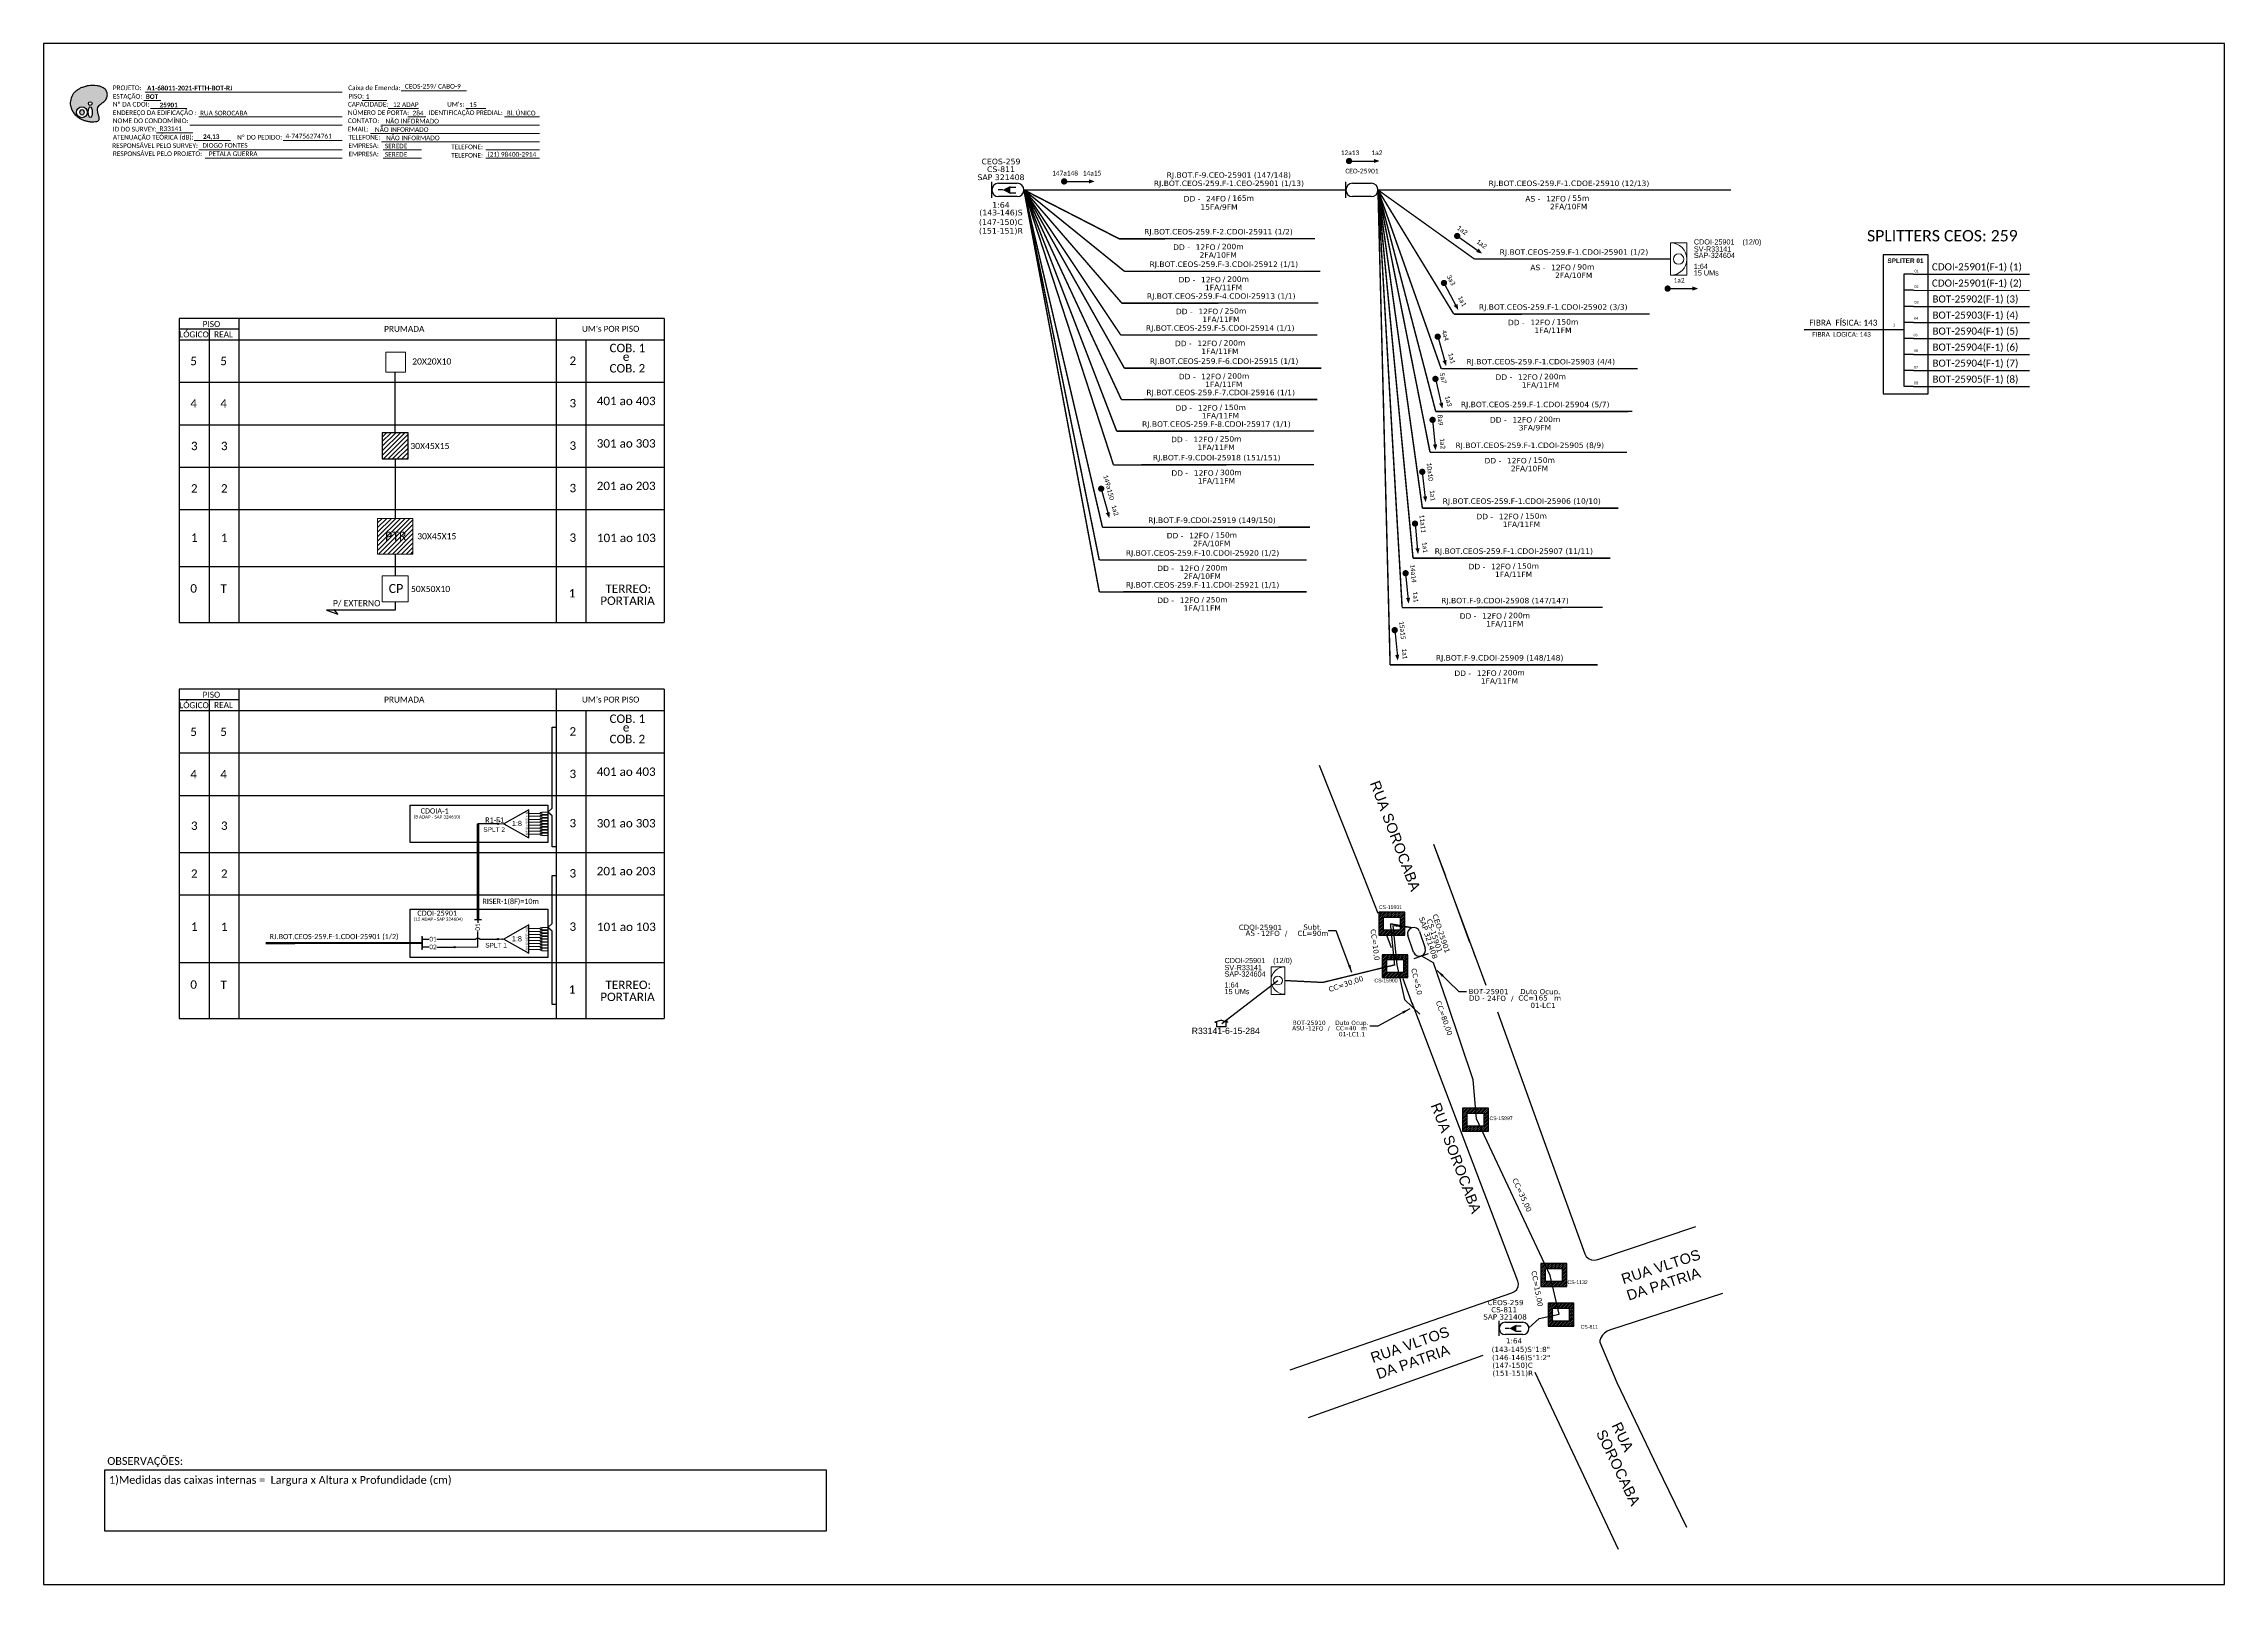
# Model space of a CAD drawing. Extents: x -4 to 837, y 1 to 595.
import ezdxf
from ezdxf.enums import TextEntityAlignment as Align

# ---------------------------------------------------------------- set-up
doc = ezdxf.new("R2010")
doc.units = 0
for name, color, linetype in [('10.0-Cartográfico', 4, 'Continuous'), ('10.1-Caixas Subterrâneas', 5, 'Continuous'), ('20.4-CEOS', 1, 'Continuous'), ('20.5-CEO', 1, 'Continuous'), ('CAP a instalar', 1, 'Continuous'), ('celulas gpon', 7, 'Continuous'), ('label_cabos', 7, 'Continuous'), ('Legenda', 1, 'Continuous'), ('QUADRA', 7, 'Continuous'), ('SETA', 7, 'Continuous'), ('surveys', 7, 'Continuous'), ('surveys legendas', 7, 'Continuous')]:
    doc.layers.add(name, color=color, linetype=linetype)
for name, color, linetype, lineweight in [("20.0-LEGENDA DOS CDO'S", 1, 'Continuous', 0), ('20.1-CDO_INTERIOR', 1, 'Continuous', 0), ('40.1-ETIQUETAS', 1, 'Continuous', 20), ('Segmento Logradouro Texto', 251, 'Continuous', 0)]:
    doc.layers.add(name, color=color, linetype=linetype, lineweight=lineweight)
doc.layers.add('DROP DE CLIENTE', color=140, linetype='Continuous', plot=False)
doc.layers.add('EXTRA', color=50, linetype='Continuous', plot=False)
doc.styles.add('ARIAL', font='arial.ttf')
doc.styles.add('DIGICADE', font='arial.ttf')
doc.styles.add('MtXpl_Calibri', font='calibri.ttf')
doc.styles.add('siredit', font='verdana.ttf')
doc.styles.add('WMF-Calibri0', font='calibri.ttf')
doc.styles.add('WMF-Calibri1', font='calibrib.ttf')
doc.linetypes.add('FENCELINE1', pattern='A,0.25,-0.1,[133,ltypeshp.shx,S=0.1,R=0,X=-0.1,Y=0],-0.1,1', length=1.45)
doc.dimstyles.new('CC', dxfattribs={"dimtxt": 0.8, "dimasz": 2, "dimexe": 0.18, "dimexo": 0.0625, "dimgap": 0.09, "dimtad": 0, "dimdec": 0, "dimrnd": 1, "dimzin": 0, "dimdsep": 46, "dimtxsty": 'siredit', "dimblk": 'NONE', "dimcen": 0, "dimse1": 1, "dimse2": 1, "dimsd1": 1, "dimsd2": 1, "dimclrt": 7, "dimadec": 0, "dimazin": 0, "dimtfac": 1, "dimtdec": 0, "dimtofl": 0, "dimtmove": 0, "dimatfit": 3, "dimfxl": 0, "dimtolj": 1, "dimtzin": 0, "dimarcsym": 0})

# ---------------------------------------------------------------- blocks, each defined once
blk = doc.blocks.new('OI')
h = blk.add_hatch(color=40)
edge = h.paths.add_edge_path()
edge.add_spline(control_points=[(4.35, -0.67), (3.92, -0.99), (3.26, -1.5), (2.81, -2.59), (2.9, -3.5), (3.06, -4.27), (3.31, -4.85), (3.37, -5.39), (3.4, -5.88), (3.2, -6.4), (2.54, -6.61), (1.65, -6.63), (0.55, -6.67), (-0.56, -6.42), (-1.61, -6.14), (-2.77, -5.61), (-3.92, -4.77), (-4.89, -3.7), (-5.34, -2.65), (-5.6, -1.94), (-5.85, -0.96), (-5.71, 0.47), (-5.1, 2.02), (-4.14, 3.02), (-3.3, 3.61), (-2.37, 4.16), (-1.36, 4.44), (-0.56, 4.7), (0.79, 4.85), (2.24, 4.97), (3.79, 4.57), (4.67, 4.21), (5.44, 3.65), (5.76, 2.99), (6.03, 2.21), (6.01, 1.46), (5.72, 0.64), (5.31, 0.08), (4.88, -0.38), (4.51, -0.55), (4.35, -0.67)], knot_values=[0, 0, 0, 0, 1.60434, 2.417191, 3.427595, 4.282808, 4.776746, 5.304182, 5.888771, 6.258406, 6.858137, 7.79129, 8.986195, 10.124242, 11.187857, 12.242908, 13.953784, 15.414161, 16.515391, 17.349188, 17.675853, 19.552021, 21.515531, 22.568638, 23.63245, 24.621084, 25.782718, 26.745347, 27.142653, 29.870543, 31.004649, 31.921532, 32.709589, 33.801391, 34.042471, 35.192333, 35.971461, 36.628871, 37.254359, 37.836911, 37.836911, 37.836911, 37.836911], degree=3, periodic=0)
h.paths.add_polyline_path([(1.13, -0.87, -1), (-0.04, -0.87, -1)], flags=16)
edge = h.paths.add_edge_path(flags=16)
edge.add_ellipse((0.56, -3.59), major_axis=(-0.02, 1.71), ratio=0.361305, start_angle=0, end_angle=360)
h.paths.add_polyline_path([(-0.36, -3.62, -1), (-3.8, -3.62, -1)], flags=16)
edge = h.paths.add_edge_path(flags=0)
edge.add_ellipse((-2.08, -3.62), major_axis=(0, 0.885), ratio=0.758294, start_angle=0, end_angle=360)
at = {"color": 40}
for centre, radius in [((-2.08, -3.62), 1.72), ((0.54, -0.87), 0.587)]:
    blk.add_circle(centre, radius, dxfattribs=at)
blk.add_ellipse((-2.08, -3.62), major_axis=(0, 0.885), ratio=0.758294, start_param=-3.141592653589792, end_param=3.141592653589792, dxfattribs=at)
blk.add_ellipse((0.56, -3.59), major_axis=(-0.02, 1.71), ratio=0.361305, dxfattribs=at)
at = {"color": 40, "start_tangent": (-0.800898, -0.598801), "end_tangent": (-0.800898, -0.598801)}
blk.add_spline([(4.35, -0.67), (3.2, -1.78), (2.9, -2.54), (2.92, -3.55), (3.12, -4.38), (3.28, -4.85), (3.37, -5.37), (3.35, -5.95), (3.2, -6.29), (2.66, -6.55), (1.73, -6.63), (0.54, -6.62), (-0.58, -6.41), (-1.6, -6.11), (-2.56, -5.67), (-3.95, -4.67), (-4.89, -3.56), (-5.37, -2.56), (-5.64, -1.78), (-5.72, -1.46), (-5.63, 0.42), (-4.84, 2.22), (-4.13, 2.99), (-3.27, 3.62), (-2.4, 4.09), (-1.3, 4.47), (-0.37, 4.72), (0.02, 4.77), (2.75, 4.8), (3.85, 4.53), (4.69, 4.16), (5.31, 3.68), (5.85, 2.73), (5.93, 2.5), (5.94, 1.35), (5.67, 0.62), (5.29, 0.08), (4.84, -0.36), (4.35, -0.67)], degree=3, dxfattribs=at)
blk = doc.blocks.new('SPLT_1-8_SC-APC')
at = {"color": 1, "lineweight": 0}
blk.add_lwpolyline([(-17.04, -7.55), (-19.26, -7.55)], dxfattribs=at)
at = {"color": 1}
blk.add_lwpolyline([(-7.37, -2.1), (-17.04, -7.55), (-7.37, -13), (-7.37, -2.1)], dxfattribs=at)
at = {"color": 3, "lineweight": 0}
for points in [[(-2.99, -3.51), (-7.37, -3.51)], [(-7.37, -4.66), (-2.99, -4.66)], [(-7.37, -5.82), (-2.99, -5.82)], [(-7.37, -6.97), (-2.99, -6.97)], [(-7.37, -8.12), (-2.99, -8.12)], [(-2.41, -3.02), (-2.41, -4)], [(-2.41, -3.02), (0, -3.02)], [(-2.41, -4), (0, -4)], [(-2.41, -4.17), (-2.41, -5.16)], [(-2.41, -4.17), (0, -4.17)], [(-2.41, -5.16), (0, -5.16)], [(-2.41, -5.32), (-2.41, -6.31)], [(-2.41, -5.32), (0, -5.32)], [(-2.41, -6.31), (0, -6.31)], [(-2.41, -6.48), (-2.41, -7.46)], [(-2.41, -6.48), (0, -6.48)], [(-2.41, -7.46), (0, -7.46)], [(-2.41, -7.63), (-2.41, -8.62)], [(-2.41, -7.63), (0, -7.63)], [(-7.37, -9.28), (-2.99, -9.28)], [(-7.37, -10.43), (-2.99, -10.43)], [(-7.37, -11.58), (-2.99, -11.58)], [(-2.41, -8.62), (0, -8.62)], [(-2.41, -8.78), (-2.41, -9.77)], [(-2.41, -8.78), (0, -8.78)], [(-2.41, -9.77), (0, -9.77)], [(-2.41, -9.94), (-2.41, -10.92)], [(-2.41, -9.94), (0, -9.94)], [(-2.41, -10.92), (0, -10.92)], [(-2.41, -11.09), (-2.41, -12.08)], [(-2.41, -11.09), (0, -11.09)], [(-2.41, -12.08), (0, -12.08)]]:
    blk.add_lwpolyline(points, dxfattribs=at)
for points in [[(-2.99, -3.22), (-2.41, -3.22), (-2.41, -3.8), (-2.99, -3.8)], [(-2.99, -4.38), (-2.41, -4.38), (-2.41, -4.95), (-2.99, -4.95)], [(-2.99, -5.53), (-2.41, -5.53), (-2.41, -6.1), (-2.99, -6.1)], [(-2.99, -6.68), (-2.41, -6.68), (-2.41, -7.26), (-2.99, -7.26)], [(-2.99, -7.84), (-2.41, -7.84), (-2.41, -8.41), (-2.99, -8.41)], [(-2.99, -8.99), (-2.41, -8.99), (-2.41, -9.56), (-2.99, -9.56)], [(-2.99, -10.14), (-2.41, -10.14), (-2.41, -10.72), (-2.99, -10.72)], [(-2.99, -11.3), (-2.41, -11.3), (-2.41, -11.87), (-2.99, -11.87)]]:
    blk.add_lwpolyline(points, close=True, dxfattribs=at)
at = {"color": 1, "style": 'ARIAL'}
for s, height, p in [('1:8', 2, (-13.91, -8.4)), ('S1', 0.75, (-8.74, -3.78)), ('S2', 0.75, (-8.74, -4.97)), ('S3', 0.75, (-8.74, -6.18)), ('S4', 0.75, (-8.74, -7.36)), ('S5', 0.75, (-8.74, -8.57)), ('S6', 0.75, (-8.74, -9.69)), ('S7', 0.75, (-8.74, -10.78)), ('S8', 0.75, (-8.74, -11.9))]:
    blk.add_text(s, height=height, dxfattribs=at).set_placement(p)
blk = doc.blocks.new('SPLITTER_')
blk.add_point((0, 0))
at = {"style": 'ARIAL', "flags": 4}
blk.add_attdef('SPLT', (0, -3.26), '', height=1.5, dxfattribs=at)
blk = doc.blocks.new('SPLITTER FUTURO')
blk.add_point((0, 0))
at = {"style": 'ARIAL', "text_generation_flag": 6, "flags": 4}
for tag, p, height in [('SPLT', (-6.22, -4.1), 1.5), ('INSTAL.', (-6.25, -6.09), 1.25)]:
    blk.add_attdef(tag, p, '', height=height, rotation=180, dxfattribs=at)
blk = doc.blocks.new('ETIQUETA_RS5F')
at = {"layer": '40.1-ETIQUETAS', "color": 0, "style": 'siredit'}
blk.add_text('/', height=1.5, dxfattribs=at).set_placement((1.58, -1.95), align=Align.MIDDLE_RIGHT)
for tag, p in [('ETIQUETA_R_SECUNDARIA', (1.21, 2.1)), ('ETIQUETA_R_PRIMARIA', (1.21, 4.1)), ('F_ATIVAS/F_MORTAS', (1.14, -4.24))]:
    blk.add_attdef(tag, text='', height=1.5, dxfattribs=at).set_placement(p, align=Align.MIDDLE_CENTER)
for tag, p in [('TIPO_CABO', (-6.58, -2.12)), ('CAP_CABO', (0.4, -2.09))]:
    blk.add_attdef(tag, text='', height=1.5, dxfattribs=at).set_placement(p, align=Align.MIDDLE_RIGHT)
blk.add_attdef('METROS', text='', height=1.5, dxfattribs=at).set_placement((2.14, -1.95), align=Align.MIDDLE_LEFT)
for tag, p in [('FUSÃO_1', (0.85, -8.39)), ('FUSÃO_2', (0.85, -10.6)), ('FUSÃO_3', (0.85, -12.93)), ('FUSÃO_4', (0.85, -15.14)), ('FUSÃO_5', (0.85, -17.16))]:
    blk.add_attdef(tag, text='', height=1.5, dxfattribs=at).set_placement(p, align=Align.CENTER)
blk = doc.blocks.new('SURVEY_SURVEY')
for p, q in [((0, 0.0000127), (-0.0000126, 0.000009)), ((-0.0000126, 0.000009), (-0.0000086, 0.000009)), ((-0.0000086, 0), (-0.0000086, 0.000009)), ((0.0000086, 0), (-0.0000086, 0)), ((0, 0.0000127), (0.0000126, 0.000009)), ((0.0000084, 0.0000132), (0.0000098, 0.0000132)), ((0.0000084, 0.0000103), (0.0000084, 0.0000132)), ((0.0000126, 0.000009), (0.0000086, 0.000009)), ((0.0000086, 0.000009), (0.0000086, 0)), ((0.0000098, 0.0000132), (0.0000098, 0.0000099))]:
    blk.add_line(p, q)
blk = doc.blocks.new('*U109')
at = {"layer": '20.4-CEOS', "color": 7, "style": 'siredit'}
for tag, p in [('FIBRAS_SPLITTER', (0, 0)), ('FIBRAS_TOP_C', (0, -4.13)), ('RESERVA_FINAIS', (0, -5.46))]:
    blk.add_attdef(tag, p, '', height=1.01, dxfattribs=at)
for tag, p, flags in [('QTDE', (0, -9.4), 1), ('ID_ATIVIDADE', (0, -6.77), 3), ('FATOR', (0, -8.09), 1), ('FID', (0, -10.71), 1)]:
    blk.add_attdef(tag, p, '', height=1.01, dxfattribs=dict(at, flags=flags))
blk = doc.blocks.new('*U110')
at = {"layer": '20.4-CEOS', "color": 7, "style": 'siredit'}
blk.add_attdef('FIBRAS_SPLITTER', (0, 0), '', height=1.01, dxfattribs=at)
for tag, p, flags in [('QTDE', (0, -4.11), 1), ('ID_ATIVIDADE', (0, -1.48), 3), ('FATOR', (0, -2.79), 1), ('FID', (0, -5.42), 1)]:
    blk.add_attdef(tag, p, '', height=1.01, dxfattribs=dict(at, flags=flags))
blk = doc.blocks.new('LEGENDA DOS CABOS')
at = {"layer": 'EXTRA', "color": 0, "style": 'siredit'}
for tag, p in [('ID', (4.6, 0.97)), ('XX', (9.03, 0.97))]:
    blk.add_attdef(tag, text='', height=0.48, rotation=359.69, dxfattribs=at).set_placement(p, align=Align.MIDDLE_CENTER)
at = {"layer": 'Legenda', "color": 0, "style": 'siredit'}
for tag, p in [('TIPO_CABO', (1.31, 0)), ('CABO', (4.69, -0.05)), ('/', (6.81, -0.05)), ('METROS', (10.03, -0.05))]:
    blk.add_attdef(tag, text='', height=0.8, rotation=359.69, dxfattribs=at).set_placement(p, align=Align.MIDDLE_CENTER)
blk = doc.blocks.new('Inst CB DT OCUP CFOA-SM-DD-G-24')
at = {"layer": 'label_cabos', "color": 0, "style": 'siredit'}
for tag, flags, p in [('ID_ATIVIDADE', 3, (1.31, 2.67)), ('FATOR', 1, (11.56, 2.55))]:
    blk.add_attdef(tag, text='', height=1, rotation=359.69, dxfattribs=dict(at, flags=flags)).set_placement(p, align=Align.MIDDLE_CENTER)
for tag, p in [('TIPO_CABO', (1.11, 0)), ('DESTINO_CABO', (3.13, 1.26)), ('CABO', (4.69, -0.05)), ('/', (7.71, -0.05)), ('LANCE', (10.41, 0.02)), ('TIPO_CABO', (13.11, 1.24)), ('UND', (16.46, 0)), ('FID', (13.65, -1.41))]:
    blk.add_attdef(tag, text='', height=1, rotation=359.69, dxfattribs=at).set_placement(p, align=Align.MIDDLE_CENTER)
blk.add_attdef('QTDE', (11.93, -0.45), '', height=1, rotation=359.69, dxfattribs=at)
blk = doc.blocks.new('_None')
blk = doc.blocks.new('Inst CB DT OCUP CFOA-SM-ASU-120-S-12')
at = {"layer": 'label_cabos', "color": 0, "style": 'siredit'}
for tag, flags, p in [('ID_ATIVIDADE', 3, (1.31, 2.67)), ('FATOR', 1, (11.56, 2.55))]:
    blk.add_attdef(tag, text='', height=1, rotation=359.69, dxfattribs=dict(at, flags=flags)).set_placement(p, align=Align.MIDDLE_CENTER)
for tag, p in [('TIPO_CABO', (1.26, 0)), ('DESTINO_CABO', (3.13, 1.26)), ('CABO', (4.69, -0.05)), ('/', (7.71, -0.05)), ('LANCE', (10.91, 0)), ('TIPO_CABO', (13.11, 1.24)), ('UND', (15.96, 0)), ('FID', (13.15, -1.41))]:
    blk.add_attdef(tag, text='', height=1, rotation=359.69, dxfattribs=at).set_placement(p, align=Align.MIDDLE_CENTER)
blk.add_attdef('QTDE', (12.43, -0.47), '', height=1, rotation=359.69, dxfattribs=at)
blk = doc.blocks.new('*X98')
at = {"color": 0, "linetype": 'Continuous'}
for p, q in [((-1.25, 0.34099), (-0.49099, 1.1)), ((-1.25, 0.517767), (-0.667767, 1.1)), ((-1.25, 0.694544), (-0.844544, 1.1)), ((-1.25, 0.87132), (-1.02132, 1.1)), ((-1.25, 1.048097), (-1.198097, 1.1)), ((-1.25, 0.164214), (-0.8035, 0.610714)), ((-1.25, -0.012563), (-0.8035, 0.433937)), ((-1.25, -0.18934), (-0.8035, 0.25716)), ((-1.25, -0.366117), (-0.8035, 0.080383)), ((-0.789214, 0.625), (-0.314214, 1.1)), ((-0.612437, 0.625), (-0.137437, 1.1)), ((-0.43566, 0.625), (0.03934, 1.1)), ((-0.258883, 0.625), (0.216117, 1.1)), ((-0.082107, 0.625), (0.392893, 1.1)), ((0.09467, 0.625), (0.56967, 1.1)), ((0.271447, 0.625), (0.746447, 1.1)), ((0.448223, 0.625), (0.923223, 1.1)), ((0.625, 0.625), (1.1, 1.1)), ((0.801777, 0.625), (1.25, 1.073223)), ((0.8035, 0.449947), (1.25, 0.896447)), ((0.8035, 0.27317), (1.25, 0.71967)), ((0.8035, 0.096393), (1.25, 0.542893)), ((0.8035, -0.080383), (1.25, 0.366117)), ((0.8035, -0.25716), (1.25, 0.18934)), ((0.8035, -0.433937), (1.25, 0.012563)), ((-1.25, -0.542893), (-0.8035, -0.096393)), ((-1.25, -0.71967), (-0.8035, -0.27317)), ((-1.25, -0.896447), (-0.8035, -0.449947)), ((-1.25, -1.073223), (-0.801777, -0.625)), ((-1.1, -1.1), (-0.625, -0.625)), ((-0.923223, -1.1), (-0.448223, -0.625)), ((-0.746447, -1.1), (-0.271447, -0.625)), ((-0.56967, -1.1), (-0.09467, -0.625)), ((-0.392893, -1.1), (0.082107, -0.625)), ((-0.216117, -1.1), (0.258883, -0.625)), ((-0.03934, -1.1), (0.43566, -0.625)), ((0.137437, -1.1), (0.612437, -0.625)), ((0.314214, -1.1), (0.789214, -0.625)), ((0.49099, -1.1), (1.25, -0.34099)), ((0.667767, -1.1), (1.25, -0.517767)), ((0.8035, -0.610714), (1.25, -0.164214)), ((0.844544, -1.1), (1.25, -0.694544)), ((1.02132, -1.1), (1.25, -0.87132)), ((1.198097, -1.1), (1.25, -1.048097))]:
    blk.add_line(p, q, dxfattribs=at)

msp = doc.modelspace()

# ---------------------------------------------------------------- hatches: boundary and pattern name
h = msp.add_hatch()
h.set_pattern_fill('ANSI31', color=1, scale=10, style=0)
h.set_pattern_definition([(45, (-488.4934, 47.5075), (-0.8838835, 0.8838835), [])])
h.paths.add_polyline_path([(126.79, 435.19), (136.7, 435.19), (136.7, 445.23), (126.79, 445.23)])
h.paths.add_polyline_path([(135.21, 435.82), (135.21, 440.97)], flags=16)
h = msp.add_hatch()
h.set_pattern_fill('ANSI31', color=1, scale=10, style=0)
h.set_pattern_definition([(45, (-486.6603, 14.505), (-0.8838835, 0.8838835), [])])
h.paths.add_polyline_path([(124.96, 398.47), (138.53, 398.47), (138.53, 412.23), (124.96, 412.23)])
h.paths.add_polyline_path([(126.96, 402.82), (137.04, 402.82), (137.04, 407.97), (126.96, 407.97)], flags=24)
h = msp.add_hatch(color=3)
h.dxf.hatch_style = 1
edge = h.paths.add_edge_path()
edge.add_arc((171.41, 294.48), 0.242, 0, 360)
h = msp.add_hatch(color=3)
h.dxf.hatch_style = 1
edge = h.paths.add_edge_path()
edge.add_arc((154.74, 246.98), 0.256, 0, 360)
h = msp.add_hatch(color=3)
h.dxf.hatch_style = 1
edge = h.paths.add_edge_path()
edge.add_arc((171.37, 250.02), 0.256, 0, 360)

# ---------------------------------------------------------------- linework, layer by layer
for p, q in [((837.17, 595.26), (-3.83, 595.26)), ((-3.83, 595.26), (-3.83, 1.26)), ((837.17, 1.26), (837.17, 595.26)), ((235.48, 489.32), (235.48, 372.09)), ((235.48, 346.39), (235.48, 219.36)), ((-3.83, 1.26), (837.17, 1.26))]:
    msp.add_line(p, q)
at = {"color": 7, "linetype": 'Continuous'}
for p, q in [((713.59, 506.44), (713.59, 463.01)), ((717.11, 506.44), (713.59, 506.44)), ((717.29, 500.15), (713.77, 500.15)), ((717.29, 493.96), (713.77, 493.96)), ((709.94, 485.01), (713.58, 485.01)), ((717.29, 487.74), (713.77, 487.74)), ((717.29, 481.58), (713.77, 481.58)), ((717.29, 475.41), (713.77, 475.41)), ((717.29, 469.22), (713.77, 469.22)), ((717.29, 463.04), (713.77, 463.04))]:
    msp.add_line(p, q, dxfattribs=at)
at = {"color": 10, "linetype": 'Continuous'}
for p, q in [((717.11, 506.44), (762.06, 506.42)), ((717.29, 500.15), (762.06, 500.14)), ((717.29, 493.97), (762.06, 493.96)), ((717.29, 487.75), (762.06, 487.74)), ((717.29, 481.59), (762.06, 481.58)), ((717.29, 475.42), (762.06, 475.41)), ((717.29, 469.23), (762.06, 469.22)), ((717.29, 463.04), (762.06, 463.03))]:
    msp.add_line(p, q, dxfattribs=at)
at = {"color": 1, "linetype": 'Continuous', "lineweight": 60}
msp.add_line((709.94, 485.01), (675.16, 484.9), dxfattribs=at)
at = {"color": 5}
msp.add_line((171.41, 294.48), (163.68, 294.48), dxfattribs=at)
at = {"color": 1}
msp.add_line((142.17, 250.95), (142.17, 246.37), dxfattribs=at)
at = {"color": 7, "lineweight": 0}
for points in [[(34.76, 573.3), (41.31, 573.3)], [(35.28, 576.58), (111.25, 576.58)], [(119.05, 573.34), (128.53, 573.34)], [(134.09, 577.07), (159.22, 577.07)], [(37.42, 570.23), (51.37, 570.23)], [(52.58, 563.88), (111.25, 563.88)], [(55.99, 566.99), (111.25, 566.99)], [(126.21, 563.88), (187.44, 563.88)], [(129.1, 570.23), (140.71, 570.23)], [(136.68, 566.99), (143.62, 566.99)], [(159.04, 570.23), (166.7, 570.23)], [(173.85, 566.99), (187.41, 566.99)], [(39.74, 560.82), (53.69, 560.82)], [(54.28, 557.85), (68.22, 557.85)], [(88.51, 557.85), (111.27, 557.85)], [(122.17, 560.64), (187.44, 560.64)], [(126.46, 557.41), (187.44, 557.41)], [(55.99, 554.29), (111.25, 554.29)], [(58.48, 551.06), (111.25, 551.06)], [(127.07, 554.29), (141.86, 554.29)], [(127.07, 551.06), (141.86, 551.06)], [(166.67, 554.29), (187.44, 554.29)], [(166.67, 551.06), (187.44, 551.06)]]:
    msp.add_lwpolyline(points, dxfattribs=at)
at = {"color": 7, "const_width": 1.21}
for points in [[(498.99, 550, 1), (500.2, 550, 1)], [(389.13, 542.13, 1), (390.34, 542.13, 1)]]:
    msp.add_lwpolyline(points, format="xyb", close=True, dxfattribs=at)
at = {"const_width": 1.21}
for points in [[(540.81, 521.46, 1), (541.79, 520.76, 1)], [(535.91, 503.52, 1), (536.48, 502.45, 1)], [(621.86, 500.82, 1), (623.07, 500.82, 1)], [(533.63, 482.87, 1), (533.96, 481.71, 1)], [(532.78, 466.59, 1), (533.05, 465.41, 1)], [(531.75, 450.81, 1), (531.87, 449.6, 1)], [(527.77, 430.78, 1), (527.91, 429.57, 1)], [(403.85, 424.25, 1), (404.17, 423.09, 1)], [(524.98, 410.82, 1), (525.09, 409.61, 1)], [(521.35, 391.68, 1), (521.47, 390.48, 1)], [(517.15, 369.76, 1), (517.26, 368.55, 1)]]:
    msp.add_lwpolyline(points, format="xyb", close=True, dxfattribs=at)
at = {"color": 7}
msp.add_lwpolyline([(705.62, 460.23), (722.9, 460.23), (722.9, 513.88), (705.62, 513.88)], close=True, dxfattribs=at)
at = {"color": 0}
for points in [[(235.48, 489.32), (48.47, 489.32)], [(71.61, 485.21), (48.47, 485.21)], [(235.48, 346.39), (48.47, 346.39)], [(71.61, 342.28), (48.47, 342.28)]]:
    msp.add_lwpolyline(points, dxfattribs=at)
for points in [[(48.47, 489.32), (48.47, 372.09), (235.48, 372.09)], [(71.61, 372.09), (71.61, 489.32)], [(193.89, 489.32), (193.89, 372.09)], [(48.47, 481.09), (235.48, 481.09)], [(60.04, 485.21), (60.04, 372.09)], [(205.46, 372.09), (205.46, 481.09)], [(48.47, 464.72), (235.48, 464.72)], [(48.47, 448.35), (235.48, 448.35)], [(48.47, 431.98), (235.48, 431.98)], [(48.47, 415.61), (235.48, 415.61)], [(48.47, 393.72), (235.48, 393.72)], [(48.47, 346.39), (48.47, 219.36), (235.48, 219.36)], [(71.61, 219.36), (71.61, 346.39)], [(193.89, 346.39), (193.89, 219.36)], [(48.47, 338.17), (235.48, 338.17)], [(60.04, 342.28), (60.04, 219.36)], [(205.46, 219.36), (205.46, 338.17)], [(48.47, 321.8), (235.48, 321.8)], [(48.47, 305.43), (235.48, 305.43)], [(48.47, 283.47), (235.48, 283.47)], [(48.47, 267.1), (235.48, 267.1)], [(48.47, 240.99), (235.48, 240.99)]]:
    msp.add_lwpolyline(points)
at = {"lineweight": 0}
for points in [[(135.78, 476.36), (128.12, 476.36), (128.12, 468.59), (135.78, 468.59)], [(136.7, 390.1), (126.79, 390.1), (126.79, 380.06), (136.7, 380.06)]]:
    msp.add_lwpolyline(points, close=True, dxfattribs=at)
at = {"color": 3}
for points in [[(131.75, 445.23), (131.75, 468.59)], [(131.74, 435.19), (131.75, 412.23)], [(131.75, 398.47), (131.75, 390.1)], [(193.89, 285.59), (192.24, 285.59), (192.23, 297.5), (190.67, 299.01), (192.23, 300.51), (192.23, 331.78), (193.89, 331.78)], [(193.89, 224.85), (192.23, 224.85), (192.23, 253.05), (190.66, 254.55), (192.23, 256.06), (192.23, 274.55), (193.88, 274.55)], [(142.17, 250.02), (144.77, 250.02)], [(147.84, 250.02), (157.12, 250.02)], [(157.12, 250.02), (162.85, 250.02)], [(164.41, 250.02), (171.37, 250.02)]]:
    msp.add_lwpolyline(points, dxfattribs=at)
at = {"color": 1}
for points in [[(136.7, 445.23), (126.79, 445.23), (126.79, 435.19), (136.7, 435.19)], [(137.54, 301.64), (190.67, 301.64), (190.67, 287.32), (137.54, 287.32)], [(137.54, 261.62), (190.66, 261.62), (190.66, 242.96), (137.54, 242.96)]]:
    msp.add_lwpolyline(points, close=True, dxfattribs=at)
at = {"color": 1, "lineweight": 0}
msp.add_lwpolyline([(124.96, 412.23), (138.53, 412.23), (138.53, 398.47), (124.96, 398.47)], close=True, dxfattribs=at)
at = {"color": 1}
for points in [[(131.75, 380.06), (131.75, 376.86), (105.21, 376.86)], [(105.21, 376.86), (109.62, 375.27)], [(109.62, 375.27), (108.22, 377.1)], [(142.17, 245.9), (142.17, 251.11)]]:
    msp.add_lwpolyline(points, dxfattribs=at)
at = {"color": 5, "const_width": 1}
msp.add_lwpolyline([(163.68, 294.48), (163.68, 257.58)], dxfattribs=at)
at = {"color": 5}
for points in [[(154.74, 246.98), (163.63, 246.99), (163.63, 252.91)], [(162.28, 257.58), (165.07, 257.58)], [(163.63, 257.58), (163.63, 256.26)]]:
    msp.add_lwpolyline(points, dxfattribs=at)
at = {"color": 1}
msp.add_lwpolyline([(81.81, 248.47, 0.8, 0.8, 0), (142.17, 248.5, 0.8, 0.8, 0)], format="xyseb", dxfattribs=at)
at = {"color": 2}
for points in [[(142.17, 246.99), (144.77, 246.99)], [(147.84, 246.98), (154.74, 246.98)]]:
    msp.add_lwpolyline(points, dxfattribs=at)
at = {"color": 0}
msp.add_lwpolyline([(19.73, 45.46), (297.98, 45.46), (297.98, 21.75), (19.73, 21.75)], close=True, dxfattribs=at)
at = {"color": 3}
for centre, radius in [((171.41, 294.48), 0.242), ((154.74, 246.98), 0.256), ((171.37, 250.02), 0.256)]:
    msp.add_circle(centre, radius, dxfattribs=at)
msp.add_arc((163.63, 249.28), 1.08, 43.74027, 136.25973, dxfattribs=at)
at = {"layer": '10.0-Cartográfico'}
for points in [[(505.15, 274.29), (488.19, 316.9)], [(532.23, 286.6), (552.3, 232.21)], [(510.87, 259.93), (505.15, 274.29)], [(516.01, 246.65), (514.33, 251.16)], [(524.12, 224.8), (520.42, 234.71)], [(521.38, 232.17), (521.03, 233.13)], [(476.85, 83.92), (562.38, 113.61), (563.43, 114.16), (564.26, 115), (564.77, 116.04), (564.91, 117.16), (564.7, 118.15), (523.89, 225.43)], [(556.83, 222.05), (573.19, 176.66)], [(573.19, 176.66), (590.51, 128.66), (591.09, 127.67), (591.98, 126.89), (593.08, 126.41), (594.29, 126.27), (595.51, 126.5), (633.34, 139.26)], [(643.61, 113.41), (600.1, 99.23), (599.11, 98.82), (598.12, 98.14), (597.31, 97.3), (596.7, 96.32), (596.31, 95.25), (596.25, 94.68)], [(596.25, 94.68), (602.85, 79.08)], [(551.16, 89.48), (483.78, 65.51)], [(573.54, 78.35), (571.41, 82.88)], [(603.48, 14.66), (573.54, 78.35)]]:
    msp.add_lwpolyline(points, dxfattribs=at)
at = {"layer": '10.1-Caixas Subterrâneas', "color": 30}
for p, q in [((511.05, 260.41), (511.05, 251.6)), ((521.05, 260.41), (511.05, 260.41)), ((512.84, 253.5), (512.84, 258.51)), ((512.84, 258.51), (519.27, 258.51)), ((519.27, 253.5), (512.84, 253.5)), ((519.27, 258.51), (519.27, 253.5)), ((521.05, 251.6), (521.05, 260.41)), ((511.05, 251.6), (521.05, 251.6)), ((512.32, 244.02), (512.32, 235.22)), ((522.33, 244.02), (512.32, 244.02)), ((522.33, 235.22), (522.33, 244.02)), ((514.11, 237.12), (514.11, 242.12)), ((514.11, 242.12), (520.54, 242.12)), ((520.54, 237.12), (514.11, 237.12)), ((520.54, 242.12), (520.54, 237.12)), ((512.32, 235.22), (522.33, 235.22)), ((543.35, 184.8), (543.35, 175.99)), ((553.35, 184.8), (543.35, 184.8)), ((545.13, 177.9), (545.13, 182.9)), ((545.13, 182.9), (551.57, 182.9)), ((551.57, 177.9), (545.13, 177.9)), ((551.57, 182.9), (551.57, 177.9)), ((553.35, 175.99), (553.35, 184.8)), ((543.35, 175.99), (553.35, 175.99)), ((573.59, 124.93), (573.59, 116.12)), ((583.6, 124.93), (573.59, 124.93)), ((575.38, 118.02), (575.38, 123.03)), ((575.38, 123.03), (581.81, 123.03)), ((581.81, 118.02), (575.38, 118.02)), ((581.81, 123.03), (581.81, 118.02)), ((583.6, 116.12), (583.6, 124.93)), ((573.59, 116.12), (583.6, 116.12)), ((576.34, 109.64), (576.34, 100.84)), ((586.34, 109.64), (576.34, 109.64)), ((586.34, 100.84), (586.34, 109.64)), ((578.12, 102.74), (578.12, 107.74)), ((578.12, 107.74), (584.55, 107.74)), ((584.55, 102.74), (578.12, 102.74)), ((584.55, 107.74), (584.55, 102.74)), ((576.34, 100.84), (586.34, 100.84))]:
    msp.add_line(p, q, dxfattribs=at)
at = {"layer": '20.1-CDO_INTERIOR', "color": 1, "lineweight": 18}
for points in [[(629.84, 505.95), (629.84, 518.45), (623.59, 518.45), (623.59, 505.95)], [(469.52, 228.73), (469.52, 239.36), (474.83, 239.36), (474.84, 228.73)]]:
    msp.add_lwpolyline(points, close=True, dxfattribs=at)
for centre, radius in [((626.71, 512.2), 2), ((472.18, 234.04), 1.7)]:
    msp.add_circle(centre, radius, dxfattribs=at)
for centre, radius, start, end in [((623.59, 512.2), 6.25, 270, 90), ((474.83, 234.05), 5.31, 90.02759, 270.02759)]:
    msp.add_arc(centre, radius, start, end, dxfattribs=at)
at = {"layer": '20.4-CEOS', "color": 7}
for p, q in [((364.42, 541.43), (371.65, 541.43)), ((371.65, 536.28), (364.42, 536.28)), ((559.88, 102.33), (566.56, 102.33)), ((566.56, 97.56), (559.88, 97.56))]:
    msp.add_line(p, q, dxfattribs=at)
at = {"layer": '20.4-CEOS', "color": 5}
for p, q in [((500.96, 541.43), (508.18, 541.43)), ((508.18, 536.28), (500.96, 536.28))]:
    msp.add_line(p, q, dxfattribs=at)
at = {"layer": '20.4-CEOS', "color": 7}
for points in [[(361.84, 535.75), (361.84, 541.96)], [(366.04, 538.85), (364.3, 538.85)], [(368.89, 539.88), (371.08, 539.88)], [(368.89, 537.73), (371.08, 537.73)], [(557.49, 97.07), (557.49, 102.82)], [(561.37, 99.95), (559.77, 99.95)], [(564.01, 100.89), (566.04, 100.89)], [(564.01, 98.91), (566.04, 98.91)]]:
    msp.add_lwpolyline(points, dxfattribs=at)
for points in [[(366.04, 538.85, 0, 3.18, 0), (369.02, 538.85, 3.18, 3.18, 0)], [(561.37, 99.95, 0, 2.94, 0), (564.13, 99.95, 2.94, 2.94, 0)]]:
    msp.add_lwpolyline(points, format="xyseb", dxfattribs=at)
at = {"layer": '20.4-CEOS', "color": 5}
msp.add_lwpolyline([(498.38, 535.75), (498.38, 541.96)], dxfattribs=at)
at = {"layer": '20.4-CEOS', "color": 7}
for centre, radius, start, end in [((364.42, 538.85), 2.58, 90, 270), ((371.65, 538.85), 2.58, 270, 90), ((559.88, 99.95), 2.38, 90, 270), ((566.56, 99.95), 2.38, 270, 90)]:
    msp.add_arc(centre, radius, start, end, dxfattribs=at)
at = {"layer": '20.4-CEOS', "color": 5}
for centre, start, end in [((500.96, 538.85), 90, 270), ((508.18, 538.85), 270, 90)]:
    msp.add_arc(centre, 2.58, start, end, dxfattribs=at)
at = {"layer": '20.5-CEO', "color": 5}
for p, q in [((526.83, 252.92), (528.97, 246.55)), ((524.43, 245.03), (522.29, 251.4))]:
    msp.add_line(p, q, dxfattribs=at)
msp.add_lwpolyline([(524.72, 242.61), (530.19, 244.44)], dxfattribs=at)
for centre, start, end in [((524.56, 252.16), 18.55793, 198.55793), ((526.7, 245.79), 198.55793, 18.55793)]:
    msp.add_arc(centre, 2.39, start, end, dxfattribs=at)
at = {"layer": 'CAP a instalar', "color": 7, "linetype": 'FENCELINE1', "ltscale": 50}
for p, q in [((523.8, 254.43), (516.51, 255.18)), ((516.51, 255.18), (518.07, 240.06)), ((518.07, 240.06), (520.95, 226.71)), ((520.95, 226.71), (526.94, 221.1))]:
    msp.add_line(p, q, dxfattribs=at)
at = {"layer": 'CAP a instalar', "color": 7, "ltscale": 50}
for p, q in [((532.17, 240.84), (527.46, 243.52)), ((537.52, 225.24), (532.17, 240.84)), ((547.45, 195.82), (537.52, 225.24)), ((548.76, 180.69), (547.45, 195.82)), ((577.12, 120.28), (548.76, 180.69)), ((580.6, 105.37), (577.12, 120.28)), ((568.93, 100.19), (572.96, 103.76)), ((572.96, 103.76), (580.6, 105.37))]:
    msp.add_line(p, q, dxfattribs=at)
at = {"layer": 'CAP a instalar', "color": 8, "ltscale": 7, "const_width": 0.565}
for points in [[(374.22, 538.85), (410.93, 520.02)], [(374.22, 538.85), (412.98, 507.48)], [(374.22, 538.85), (411.97, 495.21)], [(374.22, 538.85), (411.57, 482.89)], [(412.96, 470.13), (374.22, 538.85)], [(411.8, 458.03), (374.22, 538.85)], [(409.99, 445.86), (374.22, 538.85)], [(408.73, 432.92), (374.22, 538.85)], [(404.51, 408.79), (374.22, 538.85)], [(403.27, 396.18), (374.22, 538.85)], [(403.29, 383.88), (374.22, 538.85)], [(510.76, 538.85), (540.01, 490.97)], [(510.76, 538.85), (535.14, 469.91)], [(510.76, 538.85), (533.03, 453.42)], [(530.84, 437.68), (510.76, 538.85)], [(527.88, 416.16), (510.76, 538.85)], [(524.27, 396.87), (510.76, 538.85)], [(520.07, 377.89), (510.76, 538.85)], [(515.44, 355.75), (510.76, 538.85)], [(410.93, 520.02), (486.51, 520.05)], [(412.98, 507.48), (488.53, 507.51)], [(411.97, 495.21), (487.78, 495.24)], [(540.01, 490.97), (615.55, 491.01)], [(411.57, 482.89), (487.38, 482.93)], [(412.96, 470.13), (488.85, 470.15)], [(535.14, 469.91), (610.95, 469.94)], [(411.8, 458.03), (487.37, 458.07)], [(409.99, 445.86), (486.09, 445.89)], [(533.03, 453.42), (608.84, 453.46)], [(530.84, 437.68), (606.73, 437.71)], [(408.74, 432.83), (486.05, 432.95)], [(527.88, 416.16), (603.46, 416.19)], [(404.51, 408.79), (484.49, 408.82)], [(403.27, 396.18), (483.26, 396.21)], [(524.27, 396.87), (600.38, 396.91)], [(403.29, 383.88), (483.27, 383.92)], [(520.08, 377.8), (597.39, 377.92)], [(515.44, 355.75), (595.43, 355.78)]]:
    msp.add_lwpolyline(points, dxfattribs=at)
at = {"layer": 'CAP a instalar', "color": 7, "ltscale": 7, "const_width": 0.467}
msp.add_lwpolyline([(374.22, 538.85), (498.38, 538.85)], dxfattribs=at)
at = {"layer": 'CAP a instalar', "color": 1, "linetype": 'FENCELINE1', "ltscale": 5, "const_width": 0.513}
for points in [[(510.76, 538.85), (548.01, 512.17)], [(548.01, 512.17), (623.59, 512.2)], [(474.83, 234.05), (489.43, 233.32), (517.16, 240.08), (515.56, 255.93)], [(523.8, 254.43), (515.56, 255.93)]]:
    msp.add_lwpolyline(points, dxfattribs=at)
at = {"layer": 'CAP a instalar', "color": 7, "linetype": 'FENCELINE1', "ltscale": 10, "const_width": 0.467}
msp.add_lwpolyline([(510.76, 538.85), (646.84, 538.85)], dxfattribs=at)
at = {"layer": 'DROP DE CLIENTE'}
msp.add_lwpolyline([(450.53, 217.47), (472.18, 234.04)], dxfattribs=at)
at = {"layer": 'QUADRA'}
for points in [[(532.23, 286.6), (536.74, 274.39)], [(539.22, 267.67), (546.06, 248.87)], [(547.32, 245.72), (548.16, 243.45)], [(602.85, 79.08), (618.47, 46.59), (629.7, 23.31)]]:
    msp.add_lwpolyline(points, dxfattribs=at)
at = {"layer": 'SETA', "color": 7}
for points in [[(499.59, 550), (510, 550)], [(389.74, 542.13), (400.14, 542.13)]]:
    msp.add_lwpolyline(points, dxfattribs=at)
at = {"layer": 'SETA'}
for points in [[(541.3, 521.11), (549.78, 515.09)], [(536.19, 502.98), (541.06, 493.79)], [(622.46, 500.82), (632.86, 500.82)], [(533.79, 482.29), (536.64, 472.28)], [(532.92, 466), (535.28, 455.87)], [(531.81, 450.2), (532.84, 439.85)], [(527.84, 430.18), (529.01, 419.84)], [(404.01, 423.67), (406.78, 413.64)], [(525.04, 410.21), (526.06, 399.86)], [(521.41, 391.08), (522.44, 380.73)], [(517.2, 369.16), (518.23, 358.8)]]:
    msp.add_lwpolyline(points, dxfattribs=at)
at = {"layer": 'SETA', "color": 7}
for points in [[(509.16, 550.82), (511.38, 550.01), (509.16, 549.21)], [(399.3, 542.95), (401.52, 542.14), (399.3, 541.33)]]:
    msp.add_solid(points, dxfattribs=at)
at = {"layer": 'SETA'}
for points in [[(549.58, 516.25), (550.92, 514.31), (548.64, 514.93)], [(632.03, 501.64), (634.25, 500.83), (632.03, 500.03)], [(541.4, 494.91), (541.72, 492.57), (539.97, 494.16)], [(537.2, 473.31), (537.03, 470.96), (535.65, 472.87)], [(535.89, 456.87), (535.61, 454.52), (534.32, 456.5)], [(533.57, 440.77), (532.99, 438.48), (531.97, 440.61)], [(529.73, 420.76), (529.18, 418.47), (528.13, 420.58)], [(407.35, 414.67), (407.16, 412.32), (405.8, 414.24)], [(526.8, 400.77), (526.21, 398.49), (525.19, 400.62)], [(523.18, 381.64), (522.59, 379.36), (521.57, 381.48)], [(518.97, 359.72), (518.38, 357.43), (517.36, 359.56)]]:
    msp.add_solid(points, dxfattribs=at)

# ---------------------------------------------------------------- block references
at = {"color": 7, "xscale": 1.213923925163967, "yscale": 1.213923925163967, "zscale": 1.213923925163967, "rotation": 0.1532896023949059}
msp.add_blockref('OI', (13.47, 573.2), dxfattribs=at)
ref = msp.add_blockref('SPLITTER FUTURO', (171.96, 295.43))
ref.add_attrib('SPLT', 'SPLT 2', (165.74, 291.34), dxfattribs={"height": 1.79, "rotation": 180, "style": 'ARIAL', "text_generation_flag": 6})
at = {"color": 3}
for p in [(190.67, 302.02), (190.66, 257.57)]:
    msp.add_blockref('SPLT_1-8_SC-APC', p, dxfattribs=at)
at = {"color": 7}
ref = msp.add_blockref('SPLITTER_', (173.02, 250.02), dxfattribs=dict(at, xscale=-1))
ref.add_attrib('SPLT', 'SPLT 1', (166.49, 246.76), dxfattribs={"height": 1.79, "style": 'ARIAL'})
at = {"color": 0, "lineweight": 0}
ref = msp.add_blockref('Inst CB DT OCUP CFOA-SM-DD-G-24', (547.12, 227.29), dxfattribs=dict(at, xscale=2, yscale=2, zscale=2))
ref.add_attrib('DESTINO_CABO', 'BOT-25901', dxfattribs={"layer": 'label_cabos', "color": 0, "height": 2, "rotation": 359.69001, "style": 'siredit'}).set_placement((553.38, 229.81), align=Align.MIDDLE_CENTER)
ref.add_attrib('TIPO_CABO', 'Duto Ocup.', dxfattribs={"layer": 'label_cabos', "color": 0, "height": 2, "rotation": 359.69001, "style": 'siredit'}).set_placement((573.33, 229.78), align=Align.MIDDLE_CENTER)
ref.add_attrib('/', '/', dxfattribs={"layer": 'label_cabos', "color": 0, "height": 2, "rotation": 359.69001, "style": 'siredit'}).set_placement((562.54, 227.18), align=Align.MIDDLE_CENTER)
ref.add_attrib('FID', '01-LC1', dxfattribs={"layer": 'label_cabos', "color": 0, "height": 2, "rotation": 359.69001, "style": 'siredit'}).set_placement((574.41, 224.46), align=Align.MIDDLE_CENTER)
ref.add_attrib('LANCE', 'CC=', dxfattribs={"layer": 'label_cabos', "color": 0, "height": 2, "rotation": 359.69001, "style": 'siredit'}).set_placement((567.94, 227.33), align=Align.MIDDLE_CENTER)
ref.add_attrib('UND', 'm', dxfattribs={"layer": 'label_cabos', "color": 0, "height": 2, "rotation": 359.69001, "style": 'siredit'}).set_placement((580.04, 227.29), align=Align.MIDDLE_CENTER)
ref.add_attrib('CABO', '24FO', dxfattribs={"layer": 'label_cabos', "color": 0, "height": 2, "rotation": 359.69001, "style": 'siredit'}).set_placement((556.49, 227.18), align=Align.MIDDLE_CENTER)
ref.add_attrib('TIPO_CABO', 'DD - ', dxfattribs={"layer": 'label_cabos', "color": 0, "height": 2, "rotation": 359.69001, "style": 'siredit'}).set_placement((549.34, 227.28), align=Align.MIDDLE_CENTER)
ref.add_attrib('QTDE', '165', (570.97, 226.38), dxfattribs={"layer": 'label_cabos', "color": 0, "height": 2, "rotation": 359.69001, "style": 'siredit'})
at = {"layer": '10.1-Caixas Subterrâneas', "color": 30, "xscale": 4.002008514044487, "yscale": 4.002008514044487, "zscale": 8.004017028088974, "rotation": 180.0000000000622}
for p in [(516.05, 256.01), (517.33, 239.62), (548.35, 180.4), (578.59, 120.52), (581.34, 105.24)]:
    msp.add_blockref('*X98', p, dxfattribs=at)
at = {"layer": '20.4-CEOS', "color": 0, "lineweight": 0}
ref = msp.add_blockref('*U109', (554.59, 90.85), dxfattribs=dict(at, xscale=2, yscale=2, zscale=2))
ref.add_attrib('FIBRAS_SPLITTER', '(143-145)S"1:8"', (554.59, 90.85), dxfattribs={"color": 7, "height": 2.0194, "style": 'siredit'})
ref.add_attrib('FIBRAS_TOP_C', '(147-150)C', (554.81, 84.71), dxfattribs={"color": 7, "height": 2.019, "style": 'siredit'})
ref.add_attrib('RESERVA_FINAIS', '(151-151)R', (554.92, 81.66), dxfattribs={"color": 7, "height": 2.019, "style": 'siredit'})
at = {"layer": '20.4-CEOS', "color": 0, "lineweight": 0, "xscale": 2, "yscale": 2, "zscale": 2}
msp.add_blockref('*U110', (554.73, 87.7), dxfattribs=at).add_auto_attribs({'FIBRAS_SPLITTER': '(146-146)S"1:2"'})
at = {"layer": 'CAP a instalar', "color": 7, "linetype": 'FENCELINE1', "ltscale": 7}
ref = msp.add_blockref('ETIQUETA_RS5F', (451.61, 538.44), dxfattribs=dict(at, xscale=1.411343981848631, yscale=1.411343981848631, zscale=1.411343981848631))
ref.add_attrib('ETIQUETA_R_PRIMARIA', 'RJ.BOT.F-9.CEO-25901 (147/148)', dxfattribs={"layer": '40.1-ETIQUETAS', "color": 0, "height": 2.117, "style": 'siredit'}).set_placement((453.23, 544.61), align=Align.MIDDLE_CENTER)
ref.add_attrib('ETIQUETA_R_SECUNDARIA', 'RJ.BOT.CEOS-259.F-1.CEO-25901 (1/13)', dxfattribs={"layer": '40.1-ETIQUETAS', "color": 0, "height": 2.117, "style": 'siredit'}).set_placement((453.28, 541.41), align=Align.MIDDLE_CENTER)
ref.add_attrib('TIPO_CABO', 'DD -', dxfattribs={"layer": '40.1-ETIQUETAS', "color": 0, "height": 2.117, "style": 'siredit'}).set_placement((442.27, 535.45), align=Align.MIDDLE_RIGHT)
ref.add_attrib('CAP_CABO', '24FO', dxfattribs={"layer": '40.1-ETIQUETAS', "color": 0, "height": 2.117, "style": 'siredit'}).set_placement((452.13, 535.48), align=Align.MIDDLE_RIGHT)
ref.add_attrib('METROS', '165m', dxfattribs={"layer": '40.1-ETIQUETAS', "color": 0, "height": 2.117, "style": 'siredit'}).set_placement((454.59, 535.68), align=Align.MIDDLE_LEFT)
ref.add_attrib('F_ATIVAS/F_MORTAS', '15FA/9FM', dxfattribs={"layer": '40.1-ETIQUETAS', "color": 0, "height": 2.117, "style": 'siredit'}).set_placement((449.44, 532.26), align=Align.MIDDLE_CENTER)
ref = msp.add_blockref('ETIQUETA_RS5F', (582.72, 538.44), dxfattribs=dict(at, xscale=1.411343981848631, yscale=1.411343981848631, zscale=1.411343981848631))
ref.add_attrib('ETIQUETA_R_SECUNDARIA', 'RJ.BOT.CEOS-259.F-1.CDOE-25910 (12/13)', dxfattribs={"layer": '40.1-ETIQUETAS', "color": 0, "height": 2.117, "style": 'siredit'}).set_placement((584.39, 541.41), align=Align.MIDDLE_CENTER)
ref.add_attrib('TIPO_CABO', 'AS -', dxfattribs={"layer": '40.1-ETIQUETAS', "color": 0, "height": 2.117, "style": 'siredit'}).set_placement((573.38, 535.45), align=Align.MIDDLE_RIGHT)
ref.add_attrib('CAP_CABO', '12FO', dxfattribs={"layer": '40.1-ETIQUETAS', "color": 0, "height": 2.117, "style": 'siredit'}).set_placement((583.24, 535.48), align=Align.MIDDLE_RIGHT)
ref.add_attrib('METROS', '55m', dxfattribs={"layer": '40.1-ETIQUETAS', "color": 0, "height": 2.117, "style": 'siredit'}).set_placement((585.7, 535.68), align=Align.MIDDLE_LEFT)
ref.add_attrib('F_ATIVAS/F_MORTAS', '2FA/10FM', dxfattribs={"layer": '40.1-ETIQUETAS', "color": 0, "height": 2.117, "style": 'siredit'}).set_placement((584.29, 532.45), align=Align.MIDDLE_CENTER)
at = {"layer": 'CAP a instalar', "color": 8, "linetype": 'FENCELINE1', "ltscale": 7}
ref = msp.add_blockref('ETIQUETA_RS5F', (447.57, 519.78), dxfattribs=dict(at, xscale=1.411343981848631, yscale=1.411343981848631, zscale=1.411343981848631))
ref.add_attrib('ETIQUETA_R_SECUNDARIA', 'RJ.BOT.CEOS-259.F-2.CDOI-25911 (1/2)', dxfattribs={"layer": '40.1-ETIQUETAS', "color": 0, "height": 2.117, "style": 'siredit'}).set_placement((449.24, 522.75), align=Align.MIDDLE_CENTER)
ref.add_attrib('TIPO_CABO', 'DD -', dxfattribs={"layer": '40.1-ETIQUETAS', "color": 0, "height": 2.117, "style": 'siredit'}).set_placement((438.23, 516.8), align=Align.MIDDLE_RIGHT)
ref.add_attrib('CAP_CABO', '12FO', dxfattribs={"layer": '40.1-ETIQUETAS', "color": 0, "height": 2.117, "style": 'siredit'}).set_placement((448.09, 516.83), align=Align.MIDDLE_RIGHT)
ref.add_attrib('METROS', '200m', dxfattribs={"layer": '40.1-ETIQUETAS', "color": 0, "height": 2.117, "style": 'siredit'}).set_placement((450.55, 517.03), align=Align.MIDDLE_LEFT)
ref.add_attrib('F_ATIVAS/F_MORTAS', '2FA/10FM', dxfattribs={"layer": '40.1-ETIQUETAS', "color": 0, "height": 2.117, "style": 'siredit'}).set_placement((449.14, 513.79), align=Align.MIDDLE_CENTER)
at = {"layer": 'CAP a instalar', "color": 1, "linetype": 'FENCELINE1', "ltscale": 7}
ref = msp.add_blockref('ETIQUETA_RS5F', (584.65, 511.93), dxfattribs=dict(at, xscale=1.411343981848631, yscale=1.411343981848631, zscale=1.411343981848631))
ref.add_attrib('ETIQUETA_R_SECUNDARIA', 'RJ.BOT.CEOS-259.F-1.CDOI-25901 (1/2)', dxfattribs={"layer": '40.1-ETIQUETAS', "color": 0, "height": 2.117, "style": 'siredit'}).set_placement((586.32, 514.9), align=Align.MIDDLE_CENTER)
ref.add_attrib('TIPO_CABO', 'AS -', dxfattribs={"layer": '40.1-ETIQUETAS', "color": 0, "height": 2.117, "style": 'siredit'}).set_placement((575.31, 508.95), align=Align.MIDDLE_RIGHT)
ref.add_attrib('CAP_CABO', '12FO', dxfattribs={"layer": '40.1-ETIQUETAS', "color": 0, "height": 2.117, "style": 'siredit'}).set_placement((585.17, 508.98), align=Align.MIDDLE_RIGHT)
ref.add_attrib('METROS', '90m', dxfattribs={"layer": '40.1-ETIQUETAS', "color": 0, "height": 2.117, "style": 'siredit'}).set_placement((587.63, 509.18), align=Align.MIDDLE_LEFT)
ref.add_attrib('F_ATIVAS/F_MORTAS', '2FA/10FM', dxfattribs={"layer": '40.1-ETIQUETAS', "color": 0, "height": 2.117, "style": 'siredit'}).set_placement((586.22, 505.94), align=Align.MIDDLE_CENTER)
at = {"layer": 'CAP a instalar', "color": 8, "linetype": 'FENCELINE1', "ltscale": 7}
ref = msp.add_blockref('ETIQUETA_RS5F', (449.64, 507.24), dxfattribs=dict(at, xscale=1.411343981848631, yscale=1.411343981848631, zscale=1.411343981848631))
ref.add_attrib('ETIQUETA_R_SECUNDARIA', 'RJ.BOT.CEOS-259.F-3.CDOI-25912 (1/1)', dxfattribs={"layer": '40.1-ETIQUETAS', "color": 0, "height": 2.117, "style": 'siredit'}).set_placement((451.31, 510.21), align=Align.MIDDLE_CENTER)
ref.add_attrib('TIPO_CABO', 'DD -', dxfattribs={"layer": '40.1-ETIQUETAS', "color": 0, "height": 2.117, "style": 'siredit'}).set_placement((440.3, 504.26), align=Align.MIDDLE_RIGHT)
ref.add_attrib('CAP_CABO', '12FO', dxfattribs={"layer": '40.1-ETIQUETAS', "color": 0, "height": 2.117, "style": 'siredit'}).set_placement((450.15, 504.29), align=Align.MIDDLE_RIGHT)
ref.add_attrib('METROS', '200m', dxfattribs={"layer": '40.1-ETIQUETAS', "color": 0, "height": 2.117, "style": 'siredit'}).set_placement((452.62, 504.48), align=Align.MIDDLE_LEFT)
ref.add_attrib('F_ATIVAS/F_MORTAS', '1FA/11FM', dxfattribs={"layer": '40.1-ETIQUETAS', "color": 0, "height": 2.117, "style": 'siredit'}).set_placement((451.21, 501.25), align=Align.MIDDLE_CENTER)
ref = msp.add_blockref('ETIQUETA_RS5F', (448.63, 494.97), dxfattribs=dict(at, xscale=1.411343981848631, yscale=1.411343981848631, zscale=1.411343981848631))
ref.add_attrib('ETIQUETA_R_SECUNDARIA', 'RJ.BOT.CEOS-259.F-4.CDOI-25913 (1/1)', dxfattribs={"layer": '40.1-ETIQUETAS', "color": 0, "height": 2.117, "style": 'siredit'}).set_placement((450.3, 497.94), align=Align.MIDDLE_CENTER)
ref.add_attrib('TIPO_CABO', 'DD -', dxfattribs={"layer": '40.1-ETIQUETAS', "color": 0, "height": 2.117, "style": 'siredit'}).set_placement((439.29, 491.99), align=Align.MIDDLE_RIGHT)
ref.add_attrib('CAP_CABO', '12FO', dxfattribs={"layer": '40.1-ETIQUETAS', "color": 0, "height": 2.117, "style": 'siredit'}).set_placement((449.15, 492.02), align=Align.MIDDLE_RIGHT)
ref.add_attrib('METROS', '250m', dxfattribs={"layer": '40.1-ETIQUETAS', "color": 0, "height": 2.117, "style": 'siredit'}).set_placement((451.61, 492.21), align=Align.MIDDLE_LEFT)
ref.add_attrib('F_ATIVAS/F_MORTAS', '1FA/11FM', dxfattribs={"layer": '40.1-ETIQUETAS', "color": 0, "height": 2.117, "style": 'siredit'}).set_placement((450.2, 488.98), align=Align.MIDDLE_CENTER)
ref = msp.add_blockref('ETIQUETA_RS5F', (576.67, 490.74), dxfattribs=dict(at, xscale=1.411343981848631, yscale=1.411343981848631, zscale=1.411343981848631))
ref.add_attrib('ETIQUETA_R_SECUNDARIA', 'RJ.BOT.CEOS-259.F-1.CDOI-25902 (3/3)', dxfattribs={"layer": '40.1-ETIQUETAS', "color": 0, "height": 2.117, "style": 'siredit'}).set_placement((578.34, 493.71), align=Align.MIDDLE_CENTER)
ref.add_attrib('TIPO_CABO', 'DD -', dxfattribs={"layer": '40.1-ETIQUETAS', "color": 0, "height": 2.117, "style": 'siredit'}).set_placement((567.33, 487.75), align=Align.MIDDLE_RIGHT)
ref.add_attrib('CAP_CABO', '12FO', dxfattribs={"layer": '40.1-ETIQUETAS', "color": 0, "height": 2.117, "style": 'siredit'}).set_placement((577.18, 487.78), align=Align.MIDDLE_RIGHT)
ref.add_attrib('METROS', '150m', dxfattribs={"layer": '40.1-ETIQUETAS', "color": 0, "height": 2.117, "style": 'siredit'}).set_placement((579.65, 487.98), align=Align.MIDDLE_LEFT)
ref.add_attrib('F_ATIVAS/F_MORTAS', '1FA/11FM', dxfattribs={"layer": '40.1-ETIQUETAS', "color": 0, "height": 2.117, "style": 'siredit'}).set_placement((578.24, 484.75), align=Align.MIDDLE_CENTER)
ref = msp.add_blockref('ETIQUETA_RS5F', (448.24, 482.66), dxfattribs=dict(at, xscale=1.411343981848631, yscale=1.411343981848631, zscale=1.411343981848631))
ref.add_attrib('ETIQUETA_R_SECUNDARIA', 'RJ.BOT.CEOS-259.F-5.CDOI-25914 (1/1)', dxfattribs={"layer": '40.1-ETIQUETAS', "color": 0, "height": 2.117, "style": 'siredit'}).set_placement((449.91, 485.63), align=Align.MIDDLE_CENTER)
ref.add_attrib('TIPO_CABO', 'DD -', dxfattribs={"layer": '40.1-ETIQUETAS', "color": 0, "height": 2.117, "style": 'siredit'}).set_placement((438.91, 479.67), align=Align.MIDDLE_RIGHT)
ref.add_attrib('CAP_CABO', '12FO', dxfattribs={"layer": '40.1-ETIQUETAS', "color": 0, "height": 2.117, "style": 'siredit'}).set_placement((448.76, 479.7), align=Align.MIDDLE_RIGHT)
ref.add_attrib('METROS', '200m', dxfattribs={"layer": '40.1-ETIQUETAS', "color": 0, "height": 2.117, "style": 'siredit'}).set_placement((451.22, 479.9), align=Align.MIDDLE_LEFT)
ref.add_attrib('F_ATIVAS/F_MORTAS', '1FA/11FM', dxfattribs={"layer": '40.1-ETIQUETAS', "color": 0, "height": 2.117, "style": 'siredit'}).set_placement((449.81, 476.66), align=Align.MIDDLE_CENTER)
ref = msp.add_blockref('ETIQUETA_RS5F', (449.74, 469.89), dxfattribs=dict(at, xscale=1.411343981848631, yscale=1.411343981848631, zscale=1.411343981848631))
ref.add_attrib('ETIQUETA_R_SECUNDARIA', 'RJ.BOT.CEOS-259.F-6.CDOI-25915 (1/1)', dxfattribs={"layer": '40.1-ETIQUETAS', "color": 0, "height": 2.117, "style": 'siredit'}).set_placement((451.41, 472.86), align=Align.MIDDLE_CENTER)
ref.add_attrib('TIPO_CABO', 'DD -', dxfattribs={"layer": '40.1-ETIQUETAS', "color": 0, "height": 2.117, "style": 'siredit'}).set_placement((440.4, 466.9), align=Align.MIDDLE_RIGHT)
ref.add_attrib('CAP_CABO', '12FO', dxfattribs={"layer": '40.1-ETIQUETAS', "color": 0, "height": 2.117, "style": 'siredit'}).set_placement((450.25, 466.94), align=Align.MIDDLE_RIGHT)
ref.add_attrib('METROS', '200m', dxfattribs={"layer": '40.1-ETIQUETAS', "color": 0, "height": 2.117, "style": 'siredit'}).set_placement((452.72, 467.13), align=Align.MIDDLE_LEFT)
ref.add_attrib('F_ATIVAS/F_MORTAS', '1FA/11FM', dxfattribs={"layer": '40.1-ETIQUETAS', "color": 0, "height": 2.117, "style": 'siredit'}).set_placement((451.31, 463.9), align=Align.MIDDLE_CENTER)
ref = msp.add_blockref('ETIQUETA_RS5F', (571.86, 469.67), dxfattribs=dict(at, xscale=1.411343981848631, yscale=1.411343981848631, zscale=1.411343981848631))
ref.add_attrib('ETIQUETA_R_SECUNDARIA', 'RJ.BOT.CEOS-259.F-1.CDOI-25903 (4/4)', dxfattribs={"layer": '40.1-ETIQUETAS', "color": 0, "height": 2.117, "style": 'siredit'}).set_placement((573.53, 472.64), align=Align.MIDDLE_CENTER)
ref.add_attrib('TIPO_CABO', 'DD -', dxfattribs={"layer": '40.1-ETIQUETAS', "color": 0, "height": 2.117, "style": 'siredit'}).set_placement((562.53, 466.69), align=Align.MIDDLE_RIGHT)
ref.add_attrib('CAP_CABO', '12FO', dxfattribs={"layer": '40.1-ETIQUETAS', "color": 0, "height": 2.117, "style": 'siredit'}).set_placement((572.38, 466.72), align=Align.MIDDLE_RIGHT)
ref.add_attrib('METROS', '200m', dxfattribs={"layer": '40.1-ETIQUETAS', "color": 0, "height": 2.117, "style": 'siredit'}).set_placement((574.84, 466.92), align=Align.MIDDLE_LEFT)
ref.add_attrib('F_ATIVAS/F_MORTAS', '1FA/11FM', dxfattribs={"layer": '40.1-ETIQUETAS', "color": 0, "height": 2.117, "style": 'siredit'}).set_placement((573.43, 463.68), align=Align.MIDDLE_CENTER)
ref = msp.add_blockref('ETIQUETA_RS5F', (448.43, 457.8), dxfattribs=dict(at, xscale=1.411343981848631, yscale=1.411343981848631, zscale=1.411343981848631))
ref.add_attrib('ETIQUETA_R_SECUNDARIA', 'RJ.BOT.CEOS-259.F-7.CDOI-25916 (1/1)', dxfattribs={"layer": '40.1-ETIQUETAS', "color": 0, "height": 2.117, "style": 'siredit'}).set_placement((450.1, 460.77), align=Align.MIDDLE_CENTER)
ref.add_attrib('TIPO_CABO', 'DD -', dxfattribs={"layer": '40.1-ETIQUETAS', "color": 0, "height": 2.117, "style": 'siredit'}).set_placement((439.1, 454.81), align=Align.MIDDLE_RIGHT)
ref.add_attrib('CAP_CABO', '12FO', dxfattribs={"layer": '40.1-ETIQUETAS', "color": 0, "height": 2.117, "style": 'siredit'}).set_placement((448.95, 454.84), align=Align.MIDDLE_RIGHT)
ref.add_attrib('METROS', '150m', dxfattribs={"layer": '40.1-ETIQUETAS', "color": 0, "height": 2.117, "style": 'siredit'}).set_placement((451.42, 455.04), align=Align.MIDDLE_LEFT)
ref.add_attrib('F_ATIVAS/F_MORTAS', '1FA/11FM', dxfattribs={"layer": '40.1-ETIQUETAS', "color": 0, "height": 2.117, "style": 'siredit'}).set_placement((450, 451.8), align=Align.MIDDLE_CENTER)
ref = msp.add_blockref('ETIQUETA_RS5F', (569.71, 453.18), dxfattribs=dict(at, xscale=1.411343981848631, yscale=1.411343981848631, zscale=1.411343981848631))
ref.add_attrib('ETIQUETA_R_SECUNDARIA', 'RJ.BOT.CEOS-259.F-1.CDOI-25904 (5/7)', dxfattribs={"layer": '40.1-ETIQUETAS', "color": 0, "height": 2.117, "style": 'siredit'}).set_placement((571.38, 456.15), align=Align.MIDDLE_CENTER)
ref.add_attrib('TIPO_CABO', 'DD -', dxfattribs={"layer": '40.1-ETIQUETAS', "color": 0, "height": 2.117, "style": 'siredit'}).set_placement((560.38, 450.2), align=Align.MIDDLE_RIGHT)
ref.add_attrib('CAP_CABO', '12FO', dxfattribs={"layer": '40.1-ETIQUETAS', "color": 0, "height": 2.117, "style": 'siredit'}).set_placement((570.23, 450.23), align=Align.MIDDLE_RIGHT)
ref.add_attrib('METROS', '200m', dxfattribs={"layer": '40.1-ETIQUETAS', "color": 0, "height": 2.117, "style": 'siredit'}).set_placement((572.7, 450.43), align=Align.MIDDLE_LEFT)
ref.add_attrib('F_ATIVAS/F_MORTAS', '3FA/9FM', dxfattribs={"layer": '40.1-ETIQUETAS', "color": 0, "height": 2.117, "style": 'siredit'}).set_placement((571.28, 447.19), align=Align.MIDDLE_CENTER)
ref = msp.add_blockref('ETIQUETA_RS5F', (446.76, 445.62), dxfattribs=dict(at, xscale=1.411343981848631, yscale=1.411343981848631, zscale=1.411343981848631))
ref.add_attrib('ETIQUETA_R_SECUNDARIA', 'RJ.BOT.CEOS-259.F-8.CDOI-25917 (1/1)', dxfattribs={"layer": '40.1-ETIQUETAS', "color": 0, "height": 2.117, "style": 'siredit'}).set_placement((448.43, 448.59), align=Align.MIDDLE_CENTER)
ref.add_attrib('TIPO_CABO', 'DD -', dxfattribs={"layer": '40.1-ETIQUETAS', "color": 0, "height": 2.117, "style": 'siredit'}).set_placement((437.43, 442.64), align=Align.MIDDLE_RIGHT)
ref.add_attrib('CAP_CABO', '12FO', dxfattribs={"layer": '40.1-ETIQUETAS', "color": 0, "height": 2.117, "style": 'siredit'}).set_placement((447.28, 442.67), align=Align.MIDDLE_RIGHT)
ref.add_attrib('METROS', '250m', dxfattribs={"layer": '40.1-ETIQUETAS', "color": 0, "height": 2.117, "style": 'siredit'}).set_placement((449.74, 442.87), align=Align.MIDDLE_LEFT)
ref.add_attrib('F_ATIVAS/F_MORTAS', '1FA/11FM', dxfattribs={"layer": '40.1-ETIQUETAS', "color": 0, "height": 2.117, "style": 'siredit'}).set_placement((448.33, 439.63), align=Align.MIDDLE_CENTER)
ref = msp.add_blockref('ETIQUETA_RS5F', (567.62, 437.44), dxfattribs=dict(at, xscale=1.411343981848631, yscale=1.411343981848631, zscale=1.411343981848631))
ref.add_attrib('ETIQUETA_R_SECUNDARIA', 'RJ.BOT.CEOS-259.F-1.CDOI-25905 (8/9)', dxfattribs={"layer": '40.1-ETIQUETAS', "color": 0, "height": 2.117, "style": 'siredit'}).set_placement((569.29, 440.41), align=Align.MIDDLE_CENTER)
ref.add_attrib('TIPO_CABO', 'DD -', dxfattribs={"layer": '40.1-ETIQUETAS', "color": 0, "height": 2.117, "style": 'siredit'}).set_placement((558.28, 434.46), align=Align.MIDDLE_RIGHT)
ref.add_attrib('CAP_CABO', '12FO', dxfattribs={"layer": '40.1-ETIQUETAS', "color": 0, "height": 2.117, "style": 'siredit'}).set_placement((568.13, 434.49), align=Align.MIDDLE_RIGHT)
ref.add_attrib('METROS', '150m', dxfattribs={"layer": '40.1-ETIQUETAS', "color": 0, "height": 2.117, "style": 'siredit'}).set_placement((570.6, 434.69), align=Align.MIDDLE_LEFT)
ref.add_attrib('F_ATIVAS/F_MORTAS', '2FA/10FM', dxfattribs={"layer": '40.1-ETIQUETAS', "color": 0, "height": 2.117, "style": 'siredit'}).set_placement((569.19, 431.45), align=Align.MIDDLE_CENTER)
ref = msp.add_blockref('ETIQUETA_RS5F', (446.88, 432.68), dxfattribs=dict(at, xscale=1.411343981848631, yscale=1.411343981848631, zscale=1.411343981848631))
ref.add_attrib('ETIQUETA_R_SECUNDARIA', 'RJ.BOT.F-9.CDOI-25918 (151/151)', dxfattribs={"layer": '40.1-ETIQUETAS', "color": 0, "height": 2.117, "style": 'siredit'}).set_placement((448.55, 435.65), align=Align.MIDDLE_CENTER)
ref.add_attrib('TIPO_CABO', 'DD -', dxfattribs={"layer": '40.1-ETIQUETAS', "color": 0, "height": 2.117, "style": 'siredit'}).set_placement((437.54, 429.69), align=Align.MIDDLE_RIGHT)
ref.add_attrib('CAP_CABO', '12FO', dxfattribs={"layer": '40.1-ETIQUETAS', "color": 0, "height": 2.117, "style": 'siredit'}).set_placement((447.39, 429.72), align=Align.MIDDLE_RIGHT)
ref.add_attrib('METROS', '300m', dxfattribs={"layer": '40.1-ETIQUETAS', "color": 0, "height": 2.117, "style": 'siredit'}).set_placement((449.86, 429.92), align=Align.MIDDLE_LEFT)
ref.add_attrib('F_ATIVAS/F_MORTAS', '1FA/11FM', dxfattribs={"layer": '40.1-ETIQUETAS', "color": 0, "height": 2.117, "style": 'siredit'}).set_placement((448.45, 426.69), align=Align.MIDDLE_CENTER)
ref = msp.add_blockref('ETIQUETA_RS5F', (445.06, 408.55), dxfattribs=dict(at, xscale=1.411343981848631, yscale=1.411343981848631, zscale=1.411343981848631))
ref.add_attrib('ETIQUETA_R_SECUNDARIA', 'RJ.BOT.F-9.CDOI-25919 (149/150)', dxfattribs={"layer": '40.1-ETIQUETAS', "color": 0, "height": 2.117, "style": 'siredit'}).set_placement((446.73, 411.52), align=Align.MIDDLE_CENTER)
ref.add_attrib('TIPO_CABO', 'DD -', dxfattribs={"layer": '40.1-ETIQUETAS', "color": 0, "height": 2.117, "style": 'siredit'}).set_placement((435.73, 405.57), align=Align.MIDDLE_RIGHT)
ref.add_attrib('CAP_CABO', '12FO', dxfattribs={"layer": '40.1-ETIQUETAS', "color": 0, "height": 2.117, "style": 'siredit'}).set_placement((445.58, 405.6), align=Align.MIDDLE_RIGHT)
ref.add_attrib('METROS', '150m', dxfattribs={"layer": '40.1-ETIQUETAS', "color": 0, "height": 2.117, "style": 'siredit'}).set_placement((448.05, 405.79), align=Align.MIDDLE_LEFT)
ref.add_attrib('F_ATIVAS/F_MORTAS', '2FA/10FM', dxfattribs={"layer": '40.1-ETIQUETAS', "color": 0, "height": 2.117, "style": 'siredit'}).set_placement((446.63, 402.56), align=Align.MIDDLE_CENTER)
ref = msp.add_blockref('ETIQUETA_RS5F', (564.52, 415.92), dxfattribs=dict(at, xscale=1.411343981848631, yscale=1.411343981848631, zscale=1.411343981848631))
ref.add_attrib('ETIQUETA_R_SECUNDARIA', 'RJ.BOT.CEOS-259.F-1.CDOI-25906 (10/10)', dxfattribs={"layer": '40.1-ETIQUETAS', "color": 0, "height": 2.117, "style": 'siredit'}).set_placement((566.19, 418.89), align=Align.MIDDLE_CENTER)
ref.add_attrib('TIPO_CABO', 'DD -', dxfattribs={"layer": '40.1-ETIQUETAS', "color": 0, "height": 2.117, "style": 'siredit'}).set_placement((555.18, 412.94), align=Align.MIDDLE_RIGHT)
ref.add_attrib('CAP_CABO', '12FO', dxfattribs={"layer": '40.1-ETIQUETAS', "color": 0, "height": 2.117, "style": 'siredit'}).set_placement((565.03, 412.97), align=Align.MIDDLE_RIGHT)
ref.add_attrib('METROS', '150m', dxfattribs={"layer": '40.1-ETIQUETAS', "color": 0, "height": 2.117, "style": 'siredit'}).set_placement((567.5, 413.17), align=Align.MIDDLE_LEFT)
ref.add_attrib('F_ATIVAS/F_MORTAS', '1FA/11FM', dxfattribs={"layer": '40.1-ETIQUETAS', "color": 0, "height": 2.117, "style": 'siredit'}).set_placement((566.09, 409.93), align=Align.MIDDLE_CENTER)
ref = msp.add_blockref('ETIQUETA_RS5F', (441.42, 395.94), dxfattribs=dict(at, xscale=1.411343981848631, yscale=1.411343981848631, zscale=1.411343981848631))
ref.add_attrib('ETIQUETA_R_SECUNDARIA', 'RJ.BOT.CEOS-259.F-10.CDOI-25920 (1/2)', dxfattribs={"layer": '40.1-ETIQUETAS', "color": 0, "height": 2.117, "style": 'siredit'}).set_placement((443.09, 398.91), align=Align.MIDDLE_CENTER)
ref.add_attrib('TIPO_CABO', 'DD -', dxfattribs={"layer": '40.1-ETIQUETAS', "color": 0, "height": 2.117, "style": 'siredit'}).set_placement((432.08, 392.96), align=Align.MIDDLE_RIGHT)
ref.add_attrib('CAP_CABO', '12FO', dxfattribs={"layer": '40.1-ETIQUETAS', "color": 0, "height": 2.117, "style": 'siredit'}).set_placement((441.93, 392.99), align=Align.MIDDLE_RIGHT)
ref.add_attrib('METROS', '200m', dxfattribs={"layer": '40.1-ETIQUETAS', "color": 0, "height": 2.117, "style": 'siredit'}).set_placement((444.4, 393.19), align=Align.MIDDLE_LEFT)
ref.add_attrib('F_ATIVAS/F_MORTAS', '2FA/10FM', dxfattribs={"layer": '40.1-ETIQUETAS', "color": 0, "height": 2.117, "style": 'siredit'}).set_placement((442.99, 389.95), align=Align.MIDDLE_CENTER)
ref = msp.add_blockref('ETIQUETA_RS5F', (561.49, 396.64), dxfattribs=dict(at, xscale=1.411343981848631, yscale=1.411343981848631, zscale=1.411343981848631))
ref.add_attrib('ETIQUETA_R_SECUNDARIA', 'RJ.BOT.CEOS-259.F-1.CDOI-25907 (11/11)', dxfattribs={"layer": '40.1-ETIQUETAS', "color": 0, "height": 2.117, "style": 'siredit'}).set_placement((563.16, 399.61), align=Align.MIDDLE_CENTER)
ref.add_attrib('TIPO_CABO', 'DD -', dxfattribs={"layer": '40.1-ETIQUETAS', "color": 0, "height": 2.117, "style": 'siredit'}).set_placement((552.15, 393.65), align=Align.MIDDLE_RIGHT)
ref.add_attrib('CAP_CABO', '12FO', dxfattribs={"layer": '40.1-ETIQUETAS', "color": 0, "height": 2.117, "style": 'siredit'}).set_placement((562.01, 393.68), align=Align.MIDDLE_RIGHT)
ref.add_attrib('METROS', '150m', dxfattribs={"layer": '40.1-ETIQUETAS', "color": 0, "height": 2.117, "style": 'siredit'}).set_placement((564.47, 393.88), align=Align.MIDDLE_LEFT)
ref.add_attrib('F_ATIVAS/F_MORTAS', '1FA/11FM', dxfattribs={"layer": '40.1-ETIQUETAS', "color": 0, "height": 2.117, "style": 'siredit'}).set_placement((563.06, 390.65), align=Align.MIDDLE_CENTER)
ref = msp.add_blockref('ETIQUETA_RS5F', (441.43, 383.65), dxfattribs=dict(at, xscale=1.411343981848631, yscale=1.411343981848631, zscale=1.411343981848631))
ref.add_attrib('ETIQUETA_R_SECUNDARIA', 'RJ.BOT.CEOS-259.F-11.CDOI-25921 (1/1)', dxfattribs={"layer": '40.1-ETIQUETAS', "color": 0, "height": 2.117, "style": 'siredit'}).set_placement((443.1, 386.62), align=Align.MIDDLE_CENTER)
ref.add_attrib('TIPO_CABO', 'DD -', dxfattribs={"layer": '40.1-ETIQUETAS', "color": 0, "height": 2.117, "style": 'siredit'}).set_placement((432.09, 380.66), align=Align.MIDDLE_RIGHT)
ref.add_attrib('CAP_CABO', '12FO', dxfattribs={"layer": '40.1-ETIQUETAS', "color": 0, "height": 2.117, "style": 'siredit'}).set_placement((441.95, 380.69), align=Align.MIDDLE_RIGHT)
ref.add_attrib('METROS', '250m', dxfattribs={"layer": '40.1-ETIQUETAS', "color": 0, "height": 2.117, "style": 'siredit'}).set_placement((444.41, 380.89), align=Align.MIDDLE_LEFT)
ref.add_attrib('F_ATIVAS/F_MORTAS', '1FA/11FM', dxfattribs={"layer": '40.1-ETIQUETAS', "color": 0, "height": 2.117, "style": 'siredit'}).set_placement((443, 377.65), align=Align.MIDDLE_CENTER)
ref = msp.add_blockref('ETIQUETA_RS5F', (558.07, 377.56), dxfattribs=dict(at, xscale=1.411343981848631, yscale=1.411343981848631, zscale=1.411343981848631))
ref.add_attrib('ETIQUETA_R_SECUNDARIA', 'RJ.BOT.F-9.CDOI-25908 (147/147)', dxfattribs={"layer": '40.1-ETIQUETAS', "color": 0, "height": 2.117, "style": 'siredit'}).set_placement((559.74, 380.53), align=Align.MIDDLE_CENTER)
ref.add_attrib('TIPO_CABO', 'DD -', dxfattribs={"layer": '40.1-ETIQUETAS', "color": 0, "height": 2.117, "style": 'siredit'}).set_placement((548.73, 374.58), align=Align.MIDDLE_RIGHT)
ref.add_attrib('CAP_CABO', '12FO', dxfattribs={"layer": '40.1-ETIQUETAS', "color": 0, "height": 2.117, "style": 'siredit'}).set_placement((558.58, 374.61), align=Align.MIDDLE_RIGHT)
ref.add_attrib('METROS', '200m', dxfattribs={"layer": '40.1-ETIQUETAS', "color": 0, "height": 2.117, "style": 'siredit'}).set_placement((561.05, 374.81), align=Align.MIDDLE_LEFT)
ref.add_attrib('F_ATIVAS/F_MORTAS', '1FA/11FM', dxfattribs={"layer": '40.1-ETIQUETAS', "color": 0, "height": 2.117, "style": 'siredit'}).set_placement((559.64, 371.57), align=Align.MIDDLE_CENTER)
ref = msp.add_blockref('ETIQUETA_RS5F', (556, 355.51), dxfattribs=dict(at, xscale=1.411343981848631, yscale=1.411343981848631, zscale=1.411343981848631))
ref.add_attrib('ETIQUETA_R_SECUNDARIA', 'RJ.BOT.F-9.CDOI-25909 (148/148)', dxfattribs={"layer": '40.1-ETIQUETAS', "color": 0, "height": 2.117, "style": 'siredit'}).set_placement((557.67, 358.48), align=Align.MIDDLE_CENTER)
ref.add_attrib('TIPO_CABO', 'DD -', dxfattribs={"layer": '40.1-ETIQUETAS', "color": 0, "height": 2.117, "style": 'siredit'}).set_placement((546.67, 352.52), align=Align.MIDDLE_RIGHT)
ref.add_attrib('CAP_CABO', '12FO', dxfattribs={"layer": '40.1-ETIQUETAS', "color": 0, "height": 2.117, "style": 'siredit'}).set_placement((556.52, 352.55), align=Align.MIDDLE_RIGHT)
ref.add_attrib('METROS', '200m', dxfattribs={"layer": '40.1-ETIQUETAS', "color": 0, "height": 2.117, "style": 'siredit'}).set_placement((558.98, 352.75), align=Align.MIDDLE_LEFT)
ref.add_attrib('F_ATIVAS/F_MORTAS', '1FA/11FM', dxfattribs={"layer": '40.1-ETIQUETAS', "color": 0, "height": 2.117, "style": 'siredit'}).set_placement((557.57, 349.52), align=Align.MIDDLE_CENTER)
at = {"layer": 'label_cabos', "color": 0, "lineweight": 0}
ref = msp.add_blockref('LEGENDA DOS CABOS', (456.95, 251.29), dxfattribs=dict(at, xscale=2, yscale=2, zscale=2))
ref.add_attrib('ID', 'CDOI-25901', dxfattribs={"color": 0, "height": 2, "rotation": 359.69001, "style": 'siredit'}).set_placement((465.43, 254.55), align=Align.MIDDLE_CENTER)
ref.add_attrib('CABO', '12FO', dxfattribs={"color": 0, "height": 2, "rotation": 359.69001, "style": 'siredit'}).set_placement((469.27, 252.24), align=Align.MIDDLE_CENTER)
ref.add_attrib('METROS', 'CL=90m', dxfattribs={"color": 0, "height": 2, "rotation": 359.69001, "style": 'siredit'}).set_placement((485.66, 252.24), align=Align.MIDDLE_CENTER)
ref.add_attrib('XX', 'Subt.', dxfattribs={"color": 0, "height": 2, "rotation": 359.69001, "style": 'siredit'}).set_placement((485.56, 254.64), align=Align.MIDDLE_CENTER)
ref.add_attrib('/', '/', dxfattribs={"color": 0, "height": 2, "rotation": 359.69001, "style": 'siredit'}).set_placement((475.33, 252.24), align=Align.MIDDLE_CENTER)
ref.add_attrib('TIPO_CABO', 'AS -', dxfattribs={"color": 0, "height": 2, "rotation": 359.69001, "style": 'siredit'}).set_placement((462.43, 252.34), align=Align.MIDDLE_CENTER)
ref = msp.add_blockref('Inst CB DT OCUP CFOA-SM-ASU-120-S-12', (479.04, 215.69), dxfattribs=dict(at, xscale=1.650352969066015, yscale=1.650352969066015, zscale=1.650352969066015))
ref.add_attrib('DESTINO_CABO', 'BOT-25910', dxfattribs={"color": 0, "height": 1.65, "rotation": 359.69001, "style": 'siredit'}).set_placement((484.21, 217.78), align=Align.MIDDLE_CENTER)
ref.add_attrib('CABO', '12FO', dxfattribs={"color": 0, "height": 1.65, "rotation": 359.69001, "style": 'siredit'}).set_placement((486.77, 215.61), align=Align.MIDDLE_CENTER)
ref.add_attrib('TIPO_CABO', 'Duto Ocup.', dxfattribs={"color": 0, "height": 1.65, "rotation": 359.69001, "style": 'siredit'}).set_placement((500.67, 217.75), align=Align.MIDDLE_CENTER)
ref.add_attrib('/', '/', dxfattribs={"color": 0, "height": 1.65, "rotation": 359.69001, "style": 'siredit'}).set_placement((491.77, 215.61), align=Align.MIDDLE_CENTER)
ref.add_attrib('TIPO_CABO', 'ASU - ', dxfattribs={"color": 0, "height": 1.65, "rotation": 359.69001, "style": 'siredit'}).set_placement((481.12, 215.69), align=Align.MIDDLE_CENTER)
ref.add_attrib('FID', '01-LC1.1', dxfattribs={"color": 0, "height": 1.65, "rotation": 359.69001, "style": 'siredit'}).set_placement((500.74, 213.36), align=Align.MIDDLE_CENTER)
ref.add_attrib('LANCE', 'CC=', dxfattribs={"color": 0, "height": 1.65, "rotation": 359.69001, "style": 'siredit'}).set_placement((497.04, 215.7), align=Align.MIDDLE_CENTER)
ref.add_attrib('QTDE', '40', (499.55, 214.91), dxfattribs={"color": 0, "height": 1.65, "rotation": 359.69001, "style": 'siredit'})
ref.add_attrib('UND', 'm', dxfattribs={"color": 0, "height": 1.65, "rotation": 359.69001, "style": 'siredit'}).set_placement((505.39, 215.7), align=Align.MIDDLE_CENTER)
at = {"layer": 'surveys', "color": 255, "xscale": 200000, "yscale": 200000, "zscale": 200000}
msp.add_blockref('SURVEY_SURVEY', (450.37, 216.19), dxfattribs=at)

# ---------------------------------------------------------------- texts
at = {"color": 7, "lineweight": 0, "style": 'WMF-Calibri0'}
for s, height, p in [('PROJETO:', 1.793, (22.88, 577.33)), ('ESTAÇÃO:', 1.793, (22.88, 574.05)), ('Nº DA CDOI:', 1.7927, (22.88, 570.98)), ('CAPACIDADE:', 1.7927, (113.52, 570.98)), ('Caixa de Emenda:', 1.7927, (113.63, 577.33)), ('PISO:', 1.793, (113.7, 574.09)), ("UM's:", 1.793, (151.77, 570.98)), ('ENDEREÇO DA EDIFICAÇÃO :', 1.7927, (22.88, 567.74)), ('NOME DO CONDOMÍNIO:', 1.7927, (22.88, 564.63)), ('CONTATO:', 1.793, (113.52, 564.63)), ('NÚMERO DE PORTA:', 1.7927, (113.52, 567.74)), ('IDENTIFICAÇÃO PREDIAL:', 1.7927, (144.61, 567.74)), ('RESPONSÁVEL PELO SURVEY:', 1.7927, (22.63, 555.04)), ('ATENUAÇÃO TEÓRICA (dB):', 1.7927, (22.88, 558.28)), ('ID DO SURVEY:', 1.7927, (22.88, 561.39)), ('Nº DO PEDIDO:', 1.7927, (70.8, 558.28)), ('EMAIL:', 1.793, (113.52, 561.39)), ('TELEFONE:', 1.793, (113.71, 558.28)), ('EMPRESA:', 1.793, (113.71, 555.04)), ('TELEFONE:', 1.793, (153.31, 554.54)), ('RESPONSÁVEL PELO PROJETO:', 1.7927, (22.88, 551.93)), ('EMPRESA:', 1.793, (113.71, 551.8)), ('TELEFONE:', 1.793, (153.31, 551.3))]:
    msp.add_text(s, height=height, dxfattribs=at).set_placement(p)
at = {"color": 7}
for s, height, style, p in [('BOT', 1.793, 'WMF-Calibri1', (35.56, 573.95)), ('A1-68011-2021-FTTH-BOT-RJ', 1.7927, 'WMF-Calibri1', (36.07, 577.23)), ('1', 1.79, 'WMF-Calibri0', (120.4, 573.94)), (' 12 ADAP', 1.793, 'WMF-Calibri0', (130.27, 570.85)), ('CEOS-259/ CABO-9', 1.7927, 'WMF-Calibri0', (135.49, 577.91)), ('15', 1.793, 'WMF-Calibri0', (160.39, 570.83)), ('RUA SOROCABA', 1.7927, 'WMF-Calibri0', (56.5, 567.58)), ('NÃO INFORMADO', 1.7927, 'WMF-Calibri0', (127.99, 564.48)), ('284', 1.793, 'WMF-Calibri0', (138.46, 567.59)), ('Bl. ÚNICO', 1.793, 'WMF-Calibri0', (174.74, 567.59)), ('R33141', 1.793, 'WMF-Calibri0', (40.9, 561.56)), ('DIOGO FONTES', 1.7927, 'WMF-Calibri0', (57.39, 555.13)), ('24,13', 1.793, 'WMF-Calibri1', (57.65, 558.52)), ('4-74756274761', 1.7927, 'WMF-Calibri0', (89.45, 558.69)), ('NÃO INFORMADO', 1.7927, 'WMF-Calibri0', (123.95, 561.24)), ('SEREDE', 1.793, 'WMF-Calibri0', (127.77, 554.89)), ('NÃO INFORMADO', 1.7927, 'WMF-Calibri0', (128.24, 558.01)), ('PETALA GUERRA', 1.7927, 'WMF-Calibri0', (59.88, 551.9)), ('SEREDE', 1.793, 'WMF-Calibri0', (127.77, 551.66)), ('(21) 98400-2914', 1.7927, 'WMF-Calibri0', (167.37, 551.66)), ('COB. 1', 3.24, 'WMF-Calibri0', (214.41, 476.29)), ('20X20X10', 2.373, 'WMF-Calibri0', (138.32, 471.55)), ('COB. 2', 3.24, 'WMF-Calibri0', (214.41, 468.47)), ('e', 3.24, 'WMF-Calibri0', (219.54, 472.95)), ('401 ao 403', 3.24, 'WMF-Calibri0', (209.47, 455.88)), ('30X45X15', 2.373, 'WMF-Calibri0', (137.59, 438.94)), ('301 ao 303', 3.24, 'WMF-Calibri0', (209.47, 439.51)), ('201 ao 203', 3.24, 'WMF-Calibri0', (209.47, 423.14)), ('PTR', 3.433, 'WMF-Calibri0', (127.82, 403.7)), ('30X45X15', 2.373, 'WMF-Calibri0', (140.23, 404.16)), ('101 ao 103', 3.24, 'WMF-Calibri0', (209.55, 403.09)), ('CP', 3.433, 'WMF-Calibri0', (129.25, 383.49)), ('P/ EXTERNO', 2.373, 'WMF-Calibri0', (107.73, 378.35)), ('50X50X10', 2.373, 'WMF-Calibri0', (137.85, 383.83)), ('PORTARIA', 3.24, 'WMF-Calibri0', (210.84, 378.87)), ('TERREO:', 3.24, 'WMF-Calibri0', (212.85, 383.49)), ('COB. 1', 3.24, 'WMF-Calibri0', (214.41, 333.37)), ('COB. 2', 3.24, 'WMF-Calibri0', (214.41, 325.55)), ('e', 3.24, 'WMF-Calibri0', (219.54, 330.03)), ('401 ao 403', 3.24, 'WMF-Calibri0', (209.47, 312.96)), ('301 ao 303', 3.24, 'WMF-Calibri0', (209.47, 293.08)), ('201 ao 203', 3.24, 'WMF-Calibri0', (209.47, 274.63)), ('101 ao 103', 3.24, 'WMF-Calibri0', (209.55, 253.13)), ('PORTARIA', 3.24, 'WMF-Calibri0', (210.84, 226.14)), ('TERREO:', 3.24, 'WMF-Calibri0', (212.85, 230.77))]:
    msp.add_text(s, height=height, dxfattribs=dict(at, style=style)).set_placement(p)
at = {"color": 7, "style": 'WMF-Calibri1'}
msp.add_text('25901', height=1.793, dxfattribs=at).set_placement((44.39, 570.69), align=Align.CENTER)
at = {"color": 1, "linetype": 'FENCELINE1', "style": 'MtXpl_Calibri'}
for s, p in [('CDOI-25901(F-1) (1)', (724.36, 507.85)), ('CDOI-25901(F-1) (2)', (724.36, 501.57))]:
    msp.add_text(s, height=2.7432, dxfattribs=at).set_placement(p)
at = {"color": 0, "style": 'WMF-Calibri0'}
for s, p in [('     PISO', (53.43, 486.01)), ('  LÓGICO', (46.89, 481.99)), ('    REAL', (58.65, 482.04)), ('PRUMADA', (127.49, 484.13)), ("UM's POR PISO", (203.77, 484.16)), ('     PISO', (53.43, 343.09)), ('  LÓGICO', (46.89, 339.06)), ('    REAL', (58.65, 339.12)), ('PRUMADA', (127.49, 341.21)), ("UM's POR PISO", (203.77, 341.23))]:
    msp.add_text(s, height=2.3, dxfattribs=at).set_placement(p)
at = {"color": 1, "style": 'WMF-Calibri0'}
for s, p in [('(8 ADAP - SAP 324610)', (147.89, 296.52)), ('(12 ADAP - SAP 324604)', (148.34, 257.1))]:
    msp.add_text(s, height=1.25, dxfattribs=at).set_placement(p, align=Align.CENTER)
for s, p in [('CDOIA-1', (141.58, 298.44)), ('CDOI-25901', (140.3, 259.02)), ('RJ.BOT.CEOS-259.F-1.CDOI-25901 (1/2)', (83.33, 250.01))]:
    msp.add_text(s, height=2, dxfattribs=at).set_placement(p)
at = {"color": 5, "style": 'WMF-Calibri0'}
for s, p in [('R1-F1', (166.47, 294.95)), ('RISER-1(8F)=10m', (165.4, 263.59))]:
    msp.add_text(s, height=2, dxfattribs=at).set_placement(p)
at = {"color": 7, "style": 'WMF-Calibri0'}
msp.add_text('01', height=1.793, rotation=90.16879, dxfattribs=at).set_placement((163.56, 254.68), align=Align.MIDDLE_CENTER)
for s, p in [('01', (146.33, 250.02)), ('02', (146.33, 247.01))]:
    msp.add_text(s, height=1.793, dxfattribs=at).set_placement(p, align=Align.MIDDLE_CENTER)
for s, style, p in [('OBSERVAÇÕES:', 'WMF-Calibri0', (20.72, 47.33)), ('1)Medidas das caixas internas =  Largura x Altura x Profundidade (cm)', 'MtXpl_Calibri', (21.4, 40.03))]:
    msp.add_text(s, height=3, dxfattribs=dict(style=style)).set_placement(p)
at = {"color": 7, "char_height": 1.815, "width": 30.6841, "attachment_point": 5}
for s, insert in [('{\\fCalibri|b0|i0|c0|p34;\\C7;12a13}', (499.95, 553.18)), ('{\\fCalibri|b0|i0|c0|p34;\\C7;1a2}', (510.34, 553.18)), ('{\\fCalibri|b0|i0|c0|p34;\\C7;147a148}', (390.09, 545.3)), ('{\\fCalibri|b0|i0|c0|p34;\\C7;14a15}', (400.48, 545.3))]:
    msp.add_mtext(s, dxfattribs=dict(at, insert=insert))
at = {"color": 5, "insert": (504.57, 546.12), "char_height": 1.815, "width": 30.6841, "attachment_point": 5}
msp.add_mtext('{\\fCalibri|b0|i0|c0|p34;\\C7;CEO-25901}', dxfattribs=at)
at = {"char_height": 1.815, "width": 30.6841, "attachment_point": 5}
for s, insert, rotation in [('{\\fCalibri|b0|i0|c0|p34;\\C7;1a2}', (543.29, 523.32), 324.64364), ('{\\fCalibri|b0|i0|c0|p34;\\C7;1a2}', (550.72, 518.02), 324.64364), ('{\\fCalibri|b0|i0|c0|p34;\\C7;3a3}', (538.96, 504.06), 297.89798), ('{\\fCalibri|b0|i0|c0|p34;\\C7;1a1}', (543.22, 495.98), 297.89798), ('{\\fCalibri|b0|i0|c0|p34;\\C7;4a4}', (536.73, 482.77), 285.87471), ('{\\fCalibri|b0|i0|c0|p34;\\C7;1a1}', (539.21, 473.98), 285.87471), ('{\\fCalibri|b0|i0|c0|p34;\\C7;5a7}', (535.87, 466.33), 283.12075), ('{\\fCalibri|b0|i0|c0|p34;\\C7;1a3}', (537.92, 457.44), 283.12075), ('{\\fCalibri|b0|i0|c0|p34;\\C7;8a9}', (534.78, 450.15), 275.66205), ('{\\fCalibri|b0|i0|c0|p34;\\C7;1a2}', (535.66, 441.07), 275.66205), ('{\\fCalibri|b0|i0|c0|p34;\\C7;10a10}', (530.81, 430.17), 276.44352), ('{\\fCalibri|b0|i0|c0|p34;\\C7;149a150}', (406.95, 424.13), 285.4318), ('{\\fCalibri|b0|i0|c0|p34;\\C7;1a1}', (531.82, 421.09), 276.44352), ('{\\fCalibri|b0|i0|c0|p34;\\C7;1a2}', (409.36, 415.32), 285.4318), ('{\\fCalibri|b0|i0|c0|p34;\\C7;11a11}', (528.01, 410.16), 275.66205), ('{\\fCalibri|b0|i0|c0|p34;\\C7;1a1}', (528.89, 401.08), 275.66205), ('{\\fCalibri|b0|i0|c0|p34;\\C7;14a14}', (524.38, 391.03), 275.66205), ('{\\fCalibri|b0|i0|c0|p34;\\C7;1a1}', (525.27, 381.94), 275.66205), ('{\\fCalibri|b0|i0|c0|p34;\\C7;15a15}', (520.18, 369.11), 275.66205), ('{\\fCalibri|b0|i0|c0|p34;\\C7;1a1}', (521.06, 360.02), 275.66205)]:
    msp.add_mtext(s, dxfattribs=dict(at, insert=insert, rotation=rotation))
at = {"attachment_point": 5}
for s, insert, char_height, width in [('{\\fCalibri|b0|i0|c0|p34;\\C7;SPLITTERS CEOS: 259}', (728.4, 521.17), 4.3868, 66.8516), ('{\\fCalibri|b0|i0|c0|p34;\\C7;1a2}', (626.88, 503.99), 1.815, 30.6841), ('{\\fArial|b1|i0|c0|p34;\\H1x;\\C10;SPLITER 01}', (714.19, 511.55), 1.7753, 17.28), ('\\C7;\\fArial|b0|i0|;\\H1.0273588255048;01 ', (718.45, 507.58), 1.7753, 3.5602), ('\\C7;\\fArial|b0|i0|;\\H1.0273588255048;02 ', (718.4, 501.58), 1.7753, 3.7582), ('\\pt9;{\\fCalibri|b0|i0|c0|p34;\\C7;BOT-25902(F-1) (3)}', (741.15, 496.52), 2.7432, 40.9104), ('{\\fCalibri|b0|i0|c0|p34;\\C7;FIBRA  FÍSICA: 143}', (690.23, 487.66), 2.2859, 34.56), ('\\C7;\\fArial|b0|i0|;\\H1.0273588255048;04 ', (718.25, 489.39), 1.7753, 3.7582), ('\\C7;\\fArial|b0|i0|;\\H1.0273588255048;03 ', (718.4, 495.53), 1.7753, 3.456), ('\\pt9;{\\fCalibri|b0|i0|c0|p34;\\C7;BOT-25903(F-1) (4)}', (741.14, 490.3), 2.7432, 40.9104), ('{\\fCalibri|b0|i0|c0|p34;\\C7;FIBRA  LOGICA: 143}', (689.54, 483.16), 1.8289, 34.56), ('\\C7;\\fArial|b0|i0|;\\H1.0273588255048;1', (709.78, 486.83), 1.7753, 1.7584), ('\\C7;\\fArial|b0|i0|;\\H1.0273588255048;05 ', (718.12, 482.97), 1.7753, 4.6222), ('\\pt9;{\\fCalibri|b0|i0|c0|p34;\\C7;BOT-25904(F-1) (5)}', (741.15, 484.14), 2.7432, 40.9104), ('\\pt9;{\\fCalibri|b0|i0|c0|p34;\\C7;BOT-25904(F-1) (6)}', (741.15, 477.97), 2.7432, 40.9104), ('\\C7;\\fArial|b0|i0|;\\H1.0273588255048;06 ', (718.25, 476.83), 1.7753, 3.7582), ('\\C7;\\fArial|b0|i0|;\\H1.0273588255048;07 ', (718.25, 470.47), 1.7753, 3.7582), ('\\pt9;{\\fCalibri|b0|i0|c0|p34;\\C7;BOT-25904(F-1) (7)}', (741.15, 471.78), 2.7432, 40.9104), ('\\C7;\\fArial|b0|i0|;\\H1.0273588255048;08 ', (718.25, 464.42), 1.7753, 3.7582), ('\\pt9;{\\fCalibri|b0|i0|c0|p34;\\C7;BOT-25905(F-1) (8)}', (741.15, 465.6), 2.7432, 40.9104)]:
    msp.add_mtext(s, dxfattribs=dict(at, insert=insert, char_height=char_height, width=width))
at = {"color": 7, "style": 'WMF-Calibri0'}
for tag, flags, p in [('5', 4, (54.01, 472.89)), ('5', 4, (65.58, 472.89)), ('2', 4, (200.26, 473.02)), ('4', 4, (54.01, 456.52)), ('4', 4, (65.58, 456.52)), ('3', 4, (200.26, 456.65)), ('3', 4, (54.26, 440.15)), ('3', 4, (65.83, 440.16)), ('3', 4, (200.26, 440.28)), ('2', 4, (54.26, 423.78)), ('2', 4, (65.83, 423.78)), ('3', 4, (200.26, 423.91)), ('1', 4, (54.26, 404.79)), ('1', 4, (65.83, 404.74)), ('3', 4, (200.26, 404.8)), ('0', 4, (54.03, 385.24)), ('T', 12, (65.61, 385.12)), ('1', 4, (199.96, 383.36)), ('5', 4, (54.01, 329.97)), ('5', 4, (65.58, 329.97)), ('2', 4, (200.26, 330.1)), ('4', 4, (54.01, 313.6)), ('4', 4, (65.58, 313.6)), ('3', 4, (200.26, 313.73)), ('3', 4, (54.26, 293.72)), ('3', 4, (65.83, 293.74)), ('3', 4, (200.26, 294.74)), ('2', 4, (54.26, 275.27)), ('2', 4, (65.83, 275.27)), ('3', 4, (200.26, 275.4)), ('1', 4, (54.26, 254.83)), ('1', 4, (65.83, 254.78)), ('3', 4, (200.26, 254.84)), ('0', 4, (54.03, 232.51)), ('T', 12, (65.61, 232.39)), ('1', 4, (199.96, 230.63))]:
    msp.add_attdef(tag, text='XX', height=3.24, dxfattribs=dict(at, flags=flags)).set_placement(p, align=Align.MIDDLE_CENTER)
at = {"layer": '10.1-Caixas Subterrâneas', "color": 30, "style": 'ARIAL'}
for s, p in [('CS-15901', (511.12, 261.65)), ('CS-15900', (509.39, 233.33)), ('CS-15897', (553.77, 180.23)), ('CS-1132', (583.82, 117.05)), ('CS-811', (588.91, 99.85))]:
    msp.add_text(s, height=1.42, dxfattribs=at).set_placement(p)
at = {"layer": "20.0-LEGENDA DOS CDO'S", "color": 1, "style": 'ARIAL'}
for s, p in [('SAP-324604', (632.57, 512.63)), ('SV-R33141', (632.57, 515.1)), ('CDOI-25901', (632.57, 517.82)), ('1:64', (632.55, 508.4)), ('15 UMs', (632.55, 505.87)), ('SAP-324604', (451.57, 235.58)), ('SV-R33141', (451.58, 238.05)), ('CDOI-25901', (451.58, 240.77)), ('1:64', (451.56, 231.35)), ('15 UMs', (451.56, 228.81))]:
    msp.add_text(s, height=2, rotation=359.97241, dxfattribs=at).set_placement(p)
for p in [(651.85, 517.82), (470.85, 240.76)]:
    msp.add_text('        (12/0)', height=2, rotation=359.97241, dxfattribs=at).set_placement(p, align=Align.CENTER)
at = {"layer": '20.4-CEOS', "color": 7, "linetype": 'FENCELINE1', "style": 'siredit'}
for s, p in [('CEOS-259', (365.37, 550.91)), ('CS-811', (365.37, 547.93)), ('SAP 321408', (365.37, 544.83)), ('(143-146)S', (365.37, 531.22)), ('1:64', (365.37, 534.15)), ('(147-150)C', (365.35, 527.55)), ('(151-151)R', (365.35, 524.19))]:
    msp.add_text(s, height=2.183, dxfattribs=at).set_placement(p, align=Align.TOP_CENTER)
at = {"layer": '20.4-CEOS', "color": 5, "style": 'siredit'}
msp.add_text('CEO-25901', height=2.019, rotation=288.55793, dxfattribs=at).set_placement((536.12, 252.52), align=Align.TOP_CENTER)
at = {"layer": '20.4-CEOS', "color": 7, "style": 'siredit'}
for s, p in [('CEOS-259', (559.96, 110.92)), ('SAP 321408', (559.76, 105.39)), ('CS-811', (559.41, 108.15)), ('1:64', (563.22, 96.17))]:
    msp.add_text(s, height=2.019, dxfattribs=at).set_placement(p, align=Align.TOP_CENTER)
at = {"layer": '20.5-CEO', "color": 5, "style": 'siredit'}
for s, p in [('SAP 321408', (531.14, 250.83)), ('CS-15901', (533.53, 251.63))]:
    msp.add_text(s, height=2.028, rotation=288.55793, dxfattribs=at).set_placement(p, align=Align.TOP_CENTER)
at = {"layer": 'celulas gpon', "color": 3, "style": 'siredit'}
for s, rotation, p in [('CC=10,0', 277.5943, (507.87, 253.77)), ('CC=30,00', 18.5542, (492.08, 229.6)), ('CC=5,0', 283.53024, (523.52, 238.52)), ('CC=80,00', 289.47205, (533.03, 225.84)), ('CC=35,00', 294.53508, (562.51, 157.32)), ('CC=15,00', 280.55831, (569.89, 121.95))]:
    msp.add_text(s, height=2, rotation=rotation, dxfattribs=at).set_placement(p)
at = {"layer": 'Segmento Logradouro Texto', "color": 5, "linetype": 'Continuous', "char_height": 4, "attachment_point": 1, "style": 'DIGICADE'}
for s, insert, width, rotation in [('\\fArial|b0|i0|c0|p34;\\W1.0000000000;\\T1.0000000000;\\o\\lRUA SOROCABA', (511.29, 311.58), 51.2956, 290.76395), ('\\fArial|b0|i0|c0|p34;\\W1.0000000000;\\T1.0000000000;\\o\\lRUA SOROCABA', (534.76, 187.39), 48.5181, 290.76395), ('\\fArial|b0|i0|c0|p34;\\W1.0000000000;\\T1.0000000000;\\o\\lRUA VLTOS DA PATRIA', (604.15, 120.76), 31.9263, 17.96871), ('\\fArial|b0|i0|c0|p34;\\W1.0000000000;\\T1.0000000000;\\o\\lRUA VLTOS DA PATRIA', (507.44, 90.38), 31.9263, 19.20871), ('\\fArial|b0|i0|c0|p34;\\W1.0000000000;\\T1.0000000000;\\o\\lRUA SOROCABA', (604.39, 64.31), 23.0764, 295.62302)]:
    msp.add_mtext(s, dxfattribs=dict(at, insert=insert, width=width, rotation=rotation))
at = {"layer": 'Segmento Logradouro Texto', "linetype": 'Continuous', "insert": (604.15, 120.76), "char_height": 4, "width": 31.9263, "attachment_point": 1, "rotation": 17.96871, "style": 'DIGICADE'}
msp.add_mtext('\\fArial|b0|i0|c0|p34;\\W1.0000000000;\\T1.0000000000;\\o\\lRUA VLTOS DA PATRIA', dxfattribs=at)
at = {"layer": 'surveys legendas', "color": 0, "style": 'ARIAL'}
msp.add_text('R33141-6-15-284', height=2.3986, rotation=359.93749, dxfattribs=at).set_placement((438.91, 213.47))

# ---------------------------------------------------------------- leaders
at = {"layer": 'label_cabos'}
for points in [[(500.72, 237.13), (494.61, 253.26), (491.61, 253.25)], [(533.62, 237.94), (541.91, 229.82), (544.91, 229.84)], [(522.98, 223.11), (510.66, 216.5), (507.66, 216.49)]]:
    msp.add_leader(points, dimstyle='CC', override={"dimasz": 3, "dimgap": 0.09, "dimtad": 0}, dxfattribs=at)

doc.saveas('drawing.dxf')
